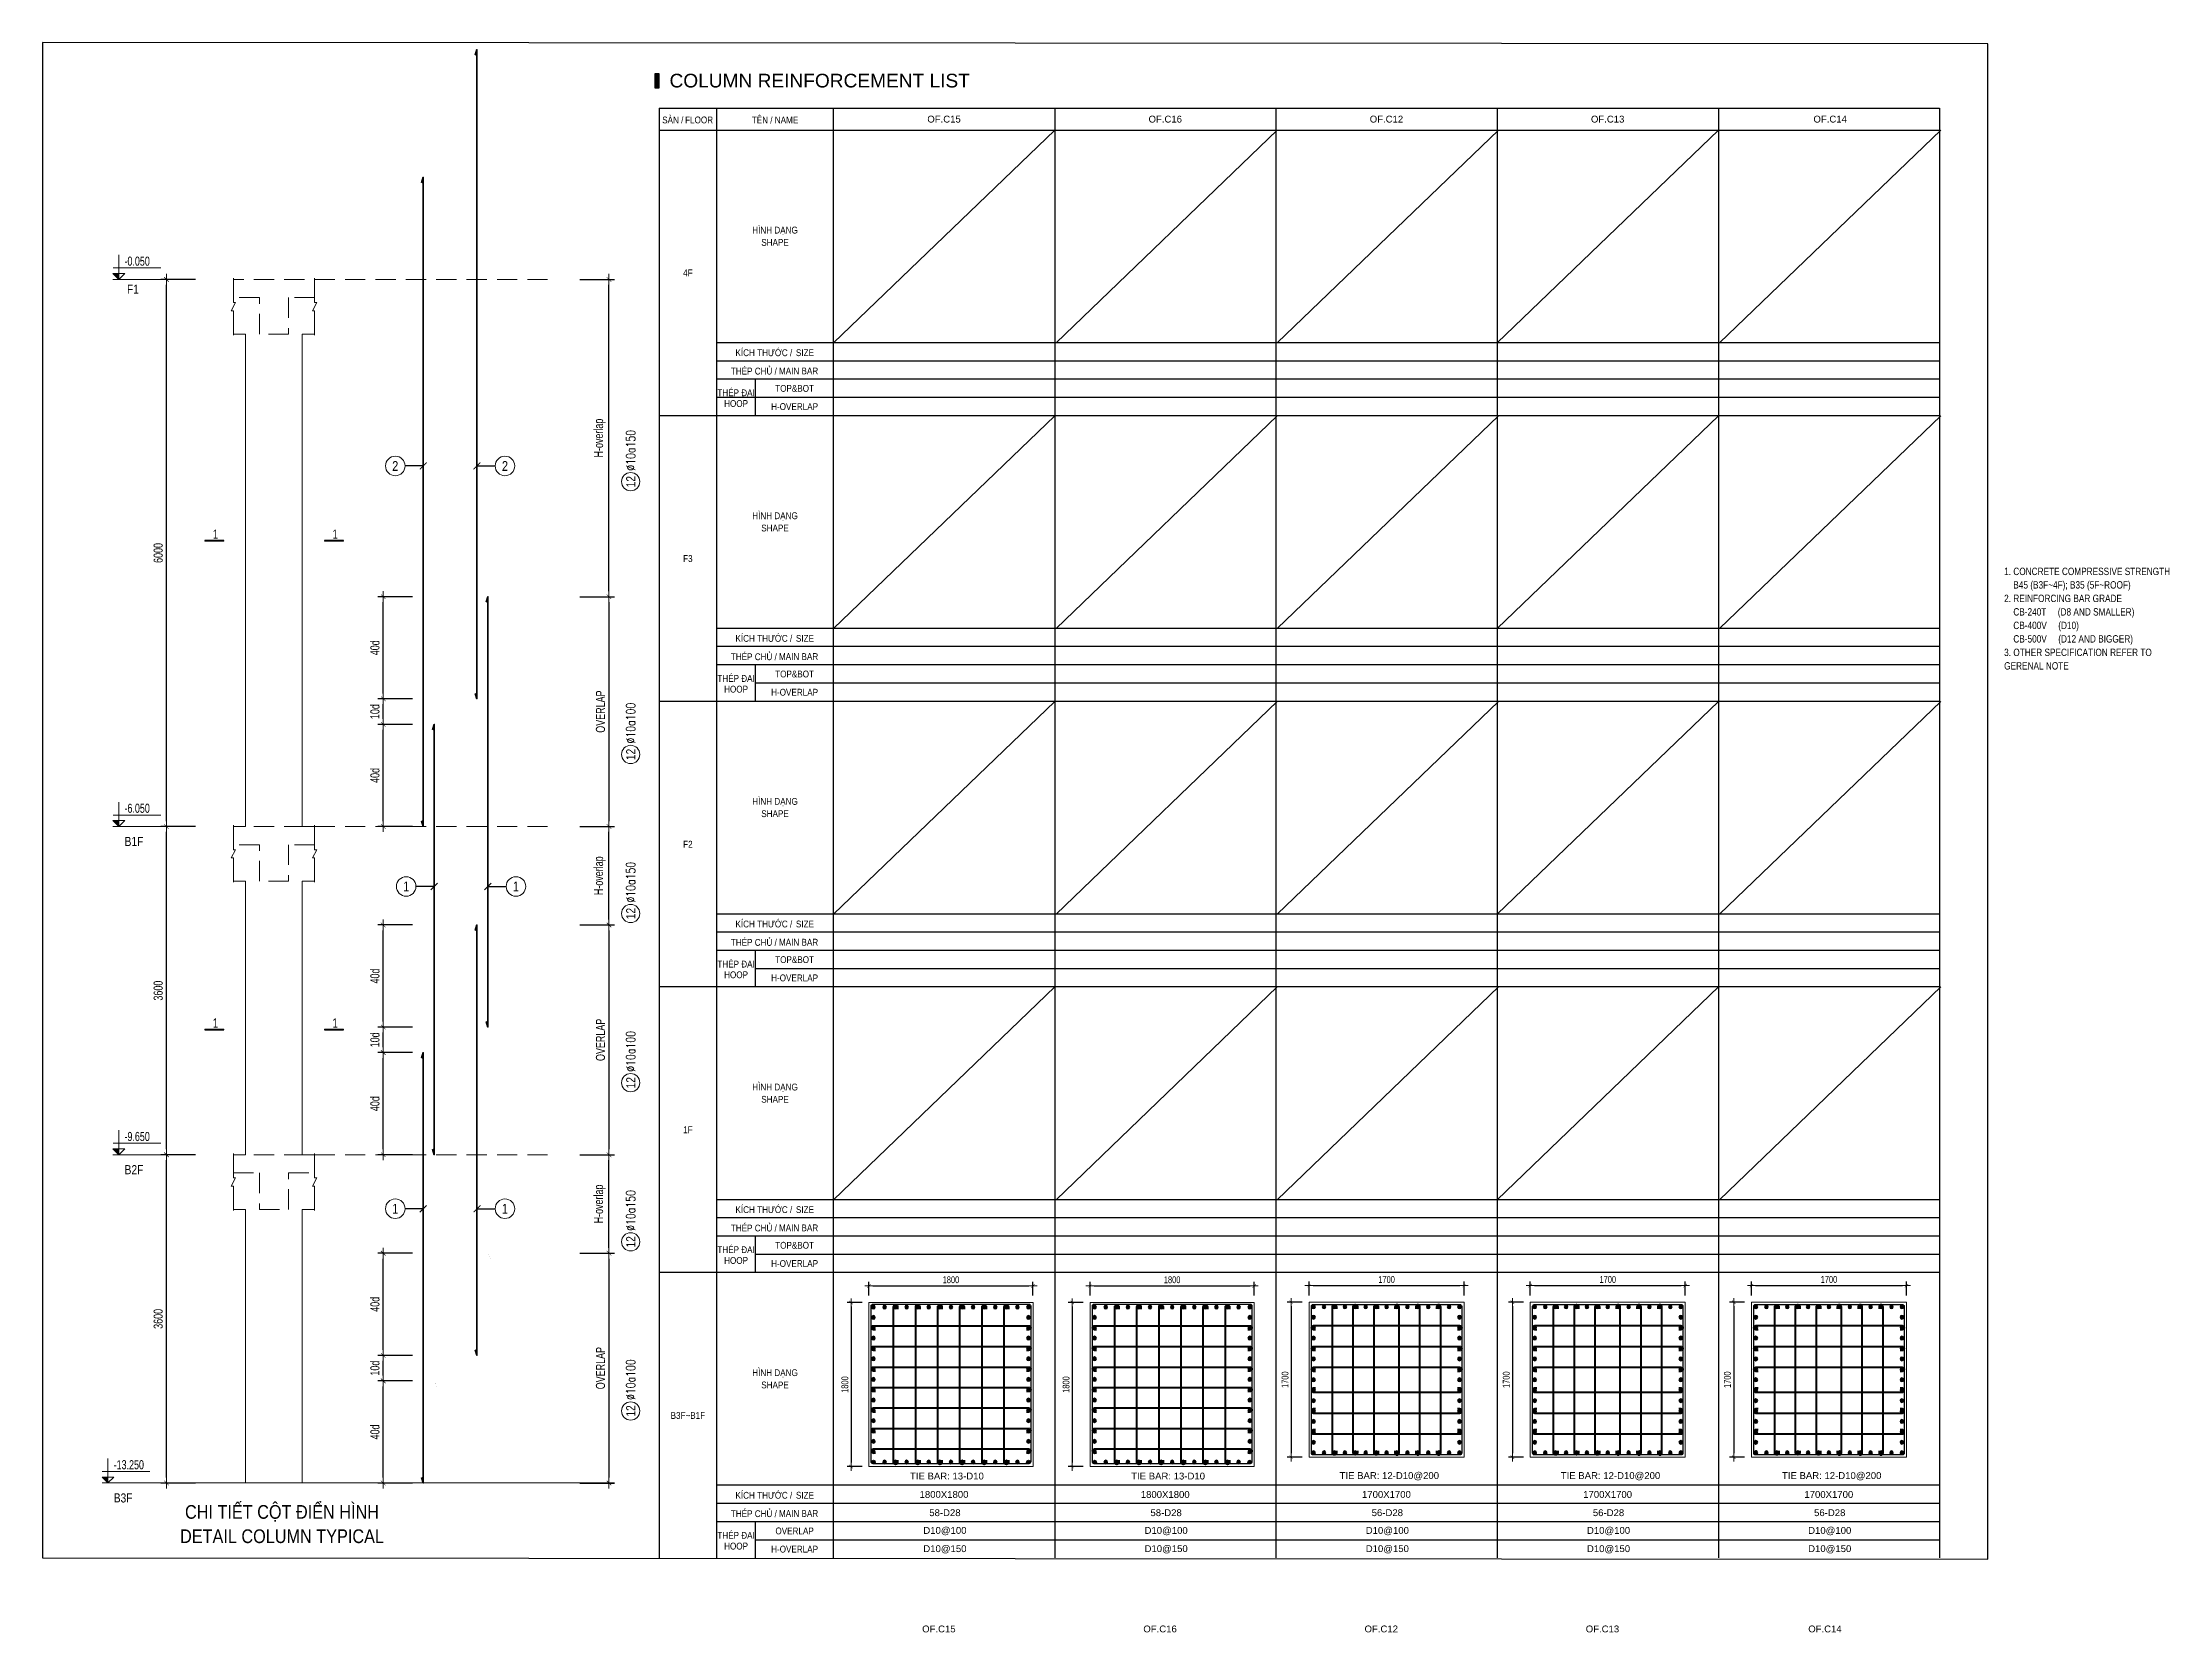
# Model space of a CAD drawing. Header units: millimetres. Extents: x 49323 to 406889, y -6102 to 181761.
# Drawn here: x 357014 to 380342, y 48866 to 66303 of the extents above; entities that cross this region are included whole.
import ezdxf
from ezdxf.enums import TextEntityAlignment as Align

# ---------------------------------------------------------------- set-up
doc = ezdxf.new("R2010")
doc.units = ezdxf.units.MM
for name, pattern in [('CENTER2', [1.125, 0.75, -0.125, 0.125, -0.125]), ('HIDDEN', [9.525, 6.35, -3.175]), ('HIDDEN2', [4.7625, 3.175, -1.5875])]:
    doc.linetypes.add(name, pattern=pattern)
doc.layers.get('0').update_dxf_attribs({"lineweight": 20})
doc.layers.get('Defpoints').update_dxf_attribs({"color": 151, "lineweight": 9})
for name, color, linetype in [('2', 2, 'Continuous'), ('A-ANNO-LEAD', 4, 'Continuous'), ('CEN', 1, 'CENTER2'), ('STL', 3, 'Continuous'), ('TIT1', 3, 'Continuous'), ('TXT', 3, 'Continuous')]:
    doc.layers.add(name, color=color, linetype=linetype)
for name, color, linetype, lineweight in [('kata_thep chu', 4, 'Continuous', 35), ('NDC_S_ANNO', 7, 'Continuous', 20), ('NDC_S_BREAK-LINE', 1, 'Continuous', 15), ('NDC_S_CONTINUOUS', 3, 'Continuous', 20), ('NDC_S_DIM', 1, 'Continuous', 15), ('NDC_S_HIDDEN', 8, 'HIDDEN2', 13), ('NDC_S_LEADER', 1, 'Continuous', 15), ('NDC_S_REBAR', 4, 'Continuous', 35), ('NDC_S_STIRRUP', 4, 'Continuous', 40), ('NDC_S_SYMBOL', 1, 'Continuous', 15), ('NDC_S_TEXT SYMBOL', 7, 'Continuous', 20), ('NDC_S_THIN LINE', 8, 'Continuous', 9), ('NDC_S_VN TEXT', 7, 'Continuous', 20)]:
    doc.layers.add(name, color=color, linetype=linetype, lineweight=lineweight)
doc.styles.add('ARIAL', font='arial.ttf', dxfattribs={"width": 0.8})
doc.styles.add('NDC_ANNO', font='', dxfattribs={"width": 0.8})
doc.styles.add('NDC_ARIAL', font='arial.ttf', dxfattribs={"width": 0.85})
doc.styles.add('NDC_DIM', font='', dxfattribs={"width": 0.75})
doc.styles.add('NDC_EN TXT', font='romans.shx', dxfattribs={"width": 0.8})
doc.styles.add('NDC_VIE TXT', font='arial.ttf', dxfattribs={"width": 0.8})
doc.styles.get('NDC_ANNO').set_extended_font_data('Dotum')
doc.styles.get('NDC_DIM').set_extended_font_data('Dotum')
doc.dimstyles.new('NDC_dim_30', dxfattribs={"dimscale": 30, "dimtxt": 2.5, "dimasz": 1.5, "dimexe": 1.5, "dimexo": 2.5, "dimgap": 1, "dimtad": 1, "dimdec": 0, "dimzin": 0, "dimdsep": 46, "dimtxsty": 'NDC_DIM', "dimblk": 'DIMMARK', "dimcen": 0.09, "dimdle": 1.2, "dimclrd": 1, "dimclre": 1, "dimclrt": 3, "dimadec": 0, "dimazin": 0, "dimtfac": 1, "dimtdec": 0, "dimtix": 1, "dimtofl": 0, "dimtmove": 0, "dimatfit": 3, "dimfxl": 8, "dimfxlon": 1, "dimtolj": 1, "dimtzin": 0, "dimarcsym": 0})
doc.dimstyles.new('NDC_dim_40', dxfattribs={"dimscale": 40, "dimtxt": 2.5, "dimasz": 1.5, "dimexe": 1.5, "dimexo": 2.5, "dimgap": 1, "dimtad": 1, "dimdec": 0, "dimzin": 0, "dimdsep": 46, "dimtxsty": 'NDC_DIM', "dimblk": 'DIMMARK', "dimcen": 0.09, "dimdle": 1.2, "dimclrd": 1, "dimclre": 1, "dimclrt": 3, "dimadec": 0, "dimazin": 0, "dimtfac": 1, "dimtdec": 0, "dimtix": 1, "dimtofl": 0, "dimtmove": 0, "dimatfit": 3, "dimfxl": 8, "dimfxlon": 1, "dimtolj": 1, "dimtzin": 0, "dimarcsym": 0})
doc.dimstyles.new('NDC_dim_75', dxfattribs={"dimscale": 75, "dimtxt": 2.5, "dimasz": 1.5, "dimexe": 1.5, "dimexo": 2.5, "dimgap": 1, "dimtad": 1, "dimdec": 0, "dimzin": 0, "dimdsep": 46, "dimtxsty": 'NDC_DIM', "dimblk": 'DIMMARK', "dimcen": 0.09, "dimdle": 1.2, "dimclrd": 1, "dimclre": 1, "dimclrt": 3, "dimadec": 0, "dimazin": 0, "dimtfac": 1, "dimtdec": 0, "dimtix": 1, "dimtofl": 0, "dimtmove": 0, "dimatfit": 3, "dimfxl": 8, "dimfxlon": 1, "dimtolj": 1, "dimtzin": 0, "dimarcsym": 0})

msp = doc.modelspace()

# ---------------------------------------------------------------- texts
at = {"layer": 'NDC_S_VN TEXT', "style": 'NDC_ARIAL', "width": 0.85}
for s, p in [('SÀN /', (363926.3, 65463.4)), ('HÌNH DẠNG', (365047.6, 64247.7)), ('THÉP CHỦ /', (364815.2, 62710.7)), ('KÍCH THƯỚC /', (364925.2, 62910.7)), ('THÉP ĐAI', (364620.3, 62471.7)), ('HÌNH DẠNG', (365047.6, 61115)), ('KÍCH THƯỚC /', (364925.2, 59778)), ('THÉP CHỦ /', (364815.2, 59578)), ('THÉP ĐAI', (364620.3, 59339)), ('HÌNH DẠNG', (365047.6, 57982.3)), ('KÍCH THƯỚC /', (364925.2, 56645.3)), ('THÉP CHỦ /', (364815.2, 56445.3)), ('THÉP ĐAI', (364620.3, 56206.3)), ('HÌNH DẠNG', (365047.6, 54849.6)), ('KÍCH THƯỚC /', (364925.2, 53512.6)), ('THÉP CHỦ /', (364815.2, 53312.6)), ('THÉP ĐAI', (364620.3, 53073.6)), ('HÌNH DẠNG', (365047.6, 51716.9)), ('KÍCH THƯỚC /', (364925.2, 50379.9)), ('THÉP CHỦ /', (364815.2, 50179.9)), ('THÉP ĐAI', (364620.3, 49940.9))]:
    msp.add_text(s, height=75, dxfattribs=at).set_placement(p, align=Align.MIDDLE)
at = {"layer": 'TIT1', "style": 'NDC_ARIAL', "width": 0.85}
for s, p in [('FLOOR', (364214.8, 65454.6)), ('TÊN / NAME', (365047.6, 65463.4)), ('SHAPE', (365047.6, 64111.5)), ('4F', (364091.7, 63777)), ('SIZE', (365375.7, 62901.9)), ('TOP&BOT', (365262.2, 62510.7)), ('MAIN BAR', (365306, 62701.8)), ('HOOP', (364620.3, 62344.4)), ('H-OVERLAP', (365262.2, 62310.7)), ('SHAPE', (365047.6, 60978.8)), ('F3', (364091.7, 60644.3)), ('SIZE', (365375.7, 59769.1)), ('MAIN BAR', (365306, 59569.1)), ('TOP&BOT', (365262.2, 59378)), ('HOOP', (364620.3, 59211.7)), ('H-OVERLAP', (365262.2, 59178)), ('SHAPE', (365047.6, 57846.1)), ('F2', (364091.7, 57511.6)), ('MAIN BAR', (365306, 56436.4)), ('SIZE', (365375.7, 56636.4)), ('TOP&BOT', (365262.2, 56245.3)), ('HOOP', (364620.3, 56079)), ('H-OVERLAP', (365262.2, 56045.3)), ('SHAPE', (365047.6, 54713.3)), ('1F', (364091.7, 54378.9)), ('SIZE', (365375.7, 53503.7)), ('MAIN BAR', (365306, 53303.7)), ('HOOP', (364620.3, 52946.3)), ('TOP&BOT', (365262.2, 53112.6)), ('H-OVERLAP', (365262.2, 52912.6)), ('SHAPE', (365047.6, 51580.6)), ('B3F~B1F', (364091.7, 51246.2)), ('SIZE', (365375.7, 50371)), ('MAIN BAR', (365306, 50171)), ('OVERLAP', (365262.2, 49979.9)), ('HOOP', (364620.3, 49813.6)), ('H-OVERLAP', (365262.2, 49779.9))]:
    msp.add_text(s, height=75, dxfattribs=at).set_placement(p, align=Align.MIDDLE)
at = {"layer": 'TIT1', "color": 2, "style": 'NDC_ARIAL'}
for s, p in [('OF.C15', (366901.6, 65463.4)), ('OF.C16', (369327.7, 65463.4)), ('OF.C12', (371753.8, 65463.4)), ('OF.C13', (374179.9, 65463.4)), ('OF.C14', (376620.4, 65463.4)), ('OF.C15', (366844.6, 48904.9)), ('OF.C16', (369270.7, 48904.9)), ('OF.C12', (371696.8, 48904.9)), ('OF.C13', (374122.9, 48904.9)), ('OF.C14', (376563.4, 48904.9))]:
    msp.add_text(s, height=75, dxfattribs=at).set_placement(p, align=Align.MIDDLE)
at = {"layer": 'TIT1', "style": 'NDC_ARIAL'}
for s, p in [('TIE BAR: 12-D10@200', (371785.1, 50581.6)), ('TIE BAR: 12-D10@200', (374211.2, 50581.6)), ('TIE BAR: 12-D10@200', (376637.3, 50581.6)), ('TIE BAR: 13-D10', (366932.9, 50581.6)), ('1800X1800', (366901.1, 50379.7)), ('TIE BAR: 13-D10', (369359, 50581.6)), ('1800X1800', (369327.2, 50379.7)), ('1700X1700', (371753.3, 50379.7)), ('1700X1700', (374179.4, 50379.7)), ('1700X1700', (376605.4, 50379.7)), ('58-D28', (366911.1, 50179.7)), ('58-D28', (369337.2, 50179.7)), ('56-D28', (371763.3, 50179.7)), ('56-D28', (374189.4, 50179.7)), ('56-D28', (376615.5, 50179.7)), ('D10@100', (366911.1, 49979.7)), ('D10@100', (369337.2, 49979.7)), ('D10@100', (371763.3, 49979.7)), ('D10@100', (374189.4, 49979.7)), ('D10@100', (376615.5, 49979.7)), ('D10@150', (366911.1, 49779.7)), ('D10@150', (369337.2, 49779.7)), ('D10@150', (371763.3, 49779.7)), ('D10@150', (374189.4, 49779.7)), ('D10@150', (376615.5, 49779.7))]:
    msp.add_text(s, height=75, dxfattribs=at).set_placement(p, align=Align.MIDDLE)
at = {"layer": 'TXT', "color": 3, "style": 'ARIAL'}
msp.add_text('COLUMN REINFORCEMENT LIST', height=150, dxfattribs=at).set_placement((363890.3, 65810.7))

# ---------------------------------------------------------------- blocks, each defined once
blk = doc.blocks.new('GN')
at = {"layer": 'TIT1', "insert": (0, 0), "char_height": 81, "width": 1996.3, "attachment_point": 1, "line_spacing_factor": 1.096296, "style": 'ARIAL'}
blk.add_mtext('\\A1;1. CONCRETE COMPRESSIVE STRENGTH\\P    B45 (B3F~4F); B35 (5F~ROOF)\\P2. REINFORCING BAR GRADE\\P    CB-240T     (D8 AND SMALLER)\\P    CB-400V     (D10)\\P    CB-500V     (D12 AND BIGGER)\\P3. OTHER SPECIFICATION REFER TO GERENAL NOTE ', dxfattribs=at)
blk = doc.blocks.new('8')
at = {"layer": '2'}
blk.add_hatch(color=256, dxfattribs=at).paths.add_polyline_path([(20, 0, 0.386127), (2, 20), (-2, 20, 0.386127), (-20, 0, 1)])
blk.add_circle((0, 0), 20, dxfattribs=at)
blk = doc.blocks.new('5')
at = {"layer": 'CEN', "rotation": 180}
blk.add_blockref('8', (0, 0), dxfattribs=at)
blk = doc.blocks.new('*U1934')
at = {"layer": 'STL', "xscale": -1, "rotation": 270}
blk.add_blockref('5', (0, 0), dxfattribs=at)
blk = doc.blocks.new('*U1935')
at = {"layer": 'NDC_S_DIM', "color": 0, "linetype": 'ByBlock', "lineweight": -2, "transparency": 16777216}
for p in [(299693, 70168), (299807, 70168), (299921, 70168), (300036, 70168), (300150, 70168), (300264, 70168), (300379, 70168), (300493, 70168), (300607, 70168), (300722, 70168), (300836, 70168), (300950, 70168), (301065, 70168), (301179, 70168), (301293, 70168)]:
    blk.add_blockref('*U1934', p, dxfattribs=at)
blk = doc.blocks.new('*U1949')
at = {"layer": 'STL', "xscale": -1, "rotation": 270}
blk.add_blockref('5', (0, 0), dxfattribs=at)
blk = doc.blocks.new('*U1950')
at = {"layer": 'NDC_S_DIM', "color": 0, "linetype": 'ByBlock', "lineweight": -2, "transparency": 16777216}
for p in [(299693, 70168), (299807, 70168), (299921, 70168), (300036, 70168), (300150, 70168), (300264, 70168), (300379, 70168), (300493, 70168), (300607, 70168), (300722, 70168), (300836, 70168), (300950, 70168), (301065, 70168), (301179, 70168), (301293, 70168)]:
    blk.add_blockref('*U1949', p, dxfattribs=at)
blk = doc.blocks.new('*U1951')
at = {"layer": 'STL', "xscale": -1, "rotation": 270}
blk.add_blockref('5', (0, 0), dxfattribs=at)
blk = doc.blocks.new('*U1952')
at = {"layer": 'NDC_S_DIM', "color": 0, "linetype": 'ByBlock', "lineweight": -2, "transparency": 16777216}
for p in [(299693, 70168), (299807, 70168), (299921, 70168), (300036, 70168), (300150, 70168), (300264, 70168), (300379, 70168), (300493, 70168), (300607, 70168), (300722, 70168), (300836, 70168), (300950, 70168), (301065, 70168), (301179, 70168), (301293, 70168)]:
    blk.add_blockref('*U1951', p, dxfattribs=at)
blk = doc.blocks.new('*U1932')
at = {"layer": 'STL', "xscale": -1, "rotation": 270}
blk.add_blockref('5', (0, 0), dxfattribs=at)
blk = doc.blocks.new('*U1933')
at = {"layer": 'NDC_S_DIM', "color": 0, "linetype": 'ByBlock', "lineweight": -2, "transparency": 16777216}
for p in [(299693, 70168), (299807, 70168), (299921, 70168), (300036, 70168), (300150, 70168), (300264, 70168), (300379, 70168), (300493, 70168), (300607, 70168), (300722, 70168), (300836, 70168), (300950, 70168), (301065, 70168), (301179, 70168), (301293, 70168)]:
    blk.add_blockref('*U1932', p, dxfattribs=at)
blk = doc.blocks.new('DIMMARK')
at = {"layer": 'NDC_S_DIM', "color": 1}
blk.add_line((-1.5, 0), (1, 0), dxfattribs=at)
at = {"layer": 'NDC_S_DIM', "color": 2, "const_width": 0.1}
blk.add_lwpolyline([(-0.42, -0.42), (0.42, 0.42)], dxfattribs=at)
blk = doc.blocks.new('*D1973')
at = {"layer": 'Defpoints', "color": 0, "ltscale": 40, "transparency": 16777216}
for p in [(370905, 52488), (370709, 50788), (370905, 50788)]:
    blk.add_point(p, dxfattribs=at)
at = {"layer": 'NDC_S_DIM', "color": 1, "lineweight": -2, "ltscale": 40, "transparency": 16777216}
for p, q in [((370830, 52488), (370664, 52488)), ((370709, 52443), (370709, 50833)), ((370830, 50788), (370664, 50788))]:
    blk.add_line(p, q, dxfattribs=at)
at = {"layer": 'NDC_S_DIM', "color": 1, "lineweight": -2, "ltscale": 40, "transparency": 16777216, "xscale": 45, "yscale": 45, "zscale": 45}
for p, rotation in [((370709, 52488), 90), ((370709, 50788), 270)]:
    blk.add_blockref('DIMMARK', p, dxfattribs=dict(at, rotation=rotation))
at = {"layer": 'NDC_S_DIM', "color": 3, "ltscale": 40, "transparency": 16777216, "insert": (370642, 51638), "char_height": 75, "attachment_point": 5, "rotation": 90, "style": 'NDC_DIM'}
blk.add_mtext('\\A1;1700', dxfattribs=at)
blk = doc.blocks.new('*D1974')
at = {"layer": 'Defpoints', "color": 0, "ltscale": 40, "transparency": 16777216}
for p in [(370905, 52488), (372605, 52670), (372605, 52488)]:
    blk.add_point(p, dxfattribs=at)
at = {"layer": 'NDC_S_DIM', "color": 1, "lineweight": -2, "ltscale": 40, "transparency": 16777216}
for p, q in [((370905, 52563), (370905, 52715)), ((370950, 52670), (372560, 52670)), ((372605, 52563), (372605, 52715))]:
    blk.add_line(p, q, dxfattribs=at)
at = {"layer": 'NDC_S_DIM', "color": 1, "lineweight": -2, "ltscale": 40, "transparency": 16777216, "xscale": 45, "yscale": 45, "zscale": 45, "rotation": 180}
blk.add_blockref('DIMMARK', (370905, 52670), dxfattribs=at)
at = {"layer": 'NDC_S_DIM', "color": 1, "lineweight": -2, "ltscale": 40, "transparency": 16777216, "xscale": 45, "yscale": 45, "zscale": 45}
blk.add_blockref('DIMMARK', (372605, 52670), dxfattribs=at)
at = {"layer": 'NDC_S_DIM', "color": 3, "ltscale": 40, "transparency": 16777216, "insert": (371755, 52737), "char_height": 75, "attachment_point": 5, "style": 'NDC_DIM'}
blk.add_mtext('\\A1;1700', dxfattribs=at)
blk = doc.blocks.new('*U1953')
at = {"layer": 'STL', "xscale": -1, "rotation": 270}
blk.add_blockref('5', (0, 0), dxfattribs=at)
blk = doc.blocks.new('*U1954')
at = {"layer": 'NDC_S_DIM', "color": 0, "linetype": 'ByBlock', "lineweight": -2, "transparency": 16777216}
for p in [(299693, 70168), (299807, 70168), (299921, 70168), (300036, 70168), (300150, 70168), (300264, 70168), (300379, 70168), (300493, 70168), (300607, 70168), (300722, 70168), (300836, 70168), (300950, 70168), (301065, 70168), (301179, 70168), (301293, 70168)]:
    blk.add_blockref('*U1953', p, dxfattribs=at)
blk = doc.blocks.new('*U1955')
at = {"layer": 'STL', "xscale": -1, "rotation": 270}
blk.add_blockref('5', (0, 0), dxfattribs=at)
blk = doc.blocks.new('*U1956')
at = {"layer": 'NDC_S_DIM', "color": 0, "linetype": 'ByBlock', "lineweight": -2, "transparency": 16777216}
for p in [(299693, 70168), (299807, 70168), (299921, 70168), (300036, 70168), (300150, 70168), (300264, 70168), (300379, 70168), (300493, 70168), (300607, 70168), (300722, 70168), (300836, 70168), (300950, 70168), (301065, 70168), (301179, 70168), (301293, 70168)]:
    blk.add_blockref('*U1955', p, dxfattribs=at)
blk = doc.blocks.new('*U1957')
at = {"layer": 'STL', "xscale": -1, "rotation": 270}
blk.add_blockref('5', (0, 0), dxfattribs=at)
blk = doc.blocks.new('*U1958')
at = {"layer": 'NDC_S_DIM', "color": 0, "linetype": 'ByBlock', "lineweight": -2, "transparency": 16777216}
for p in [(299693, 70168), (299807, 70168), (299921, 70168), (300036, 70168), (300150, 70168), (300264, 70168), (300379, 70168), (300493, 70168), (300607, 70168), (300722, 70168), (300836, 70168), (300950, 70168), (301065, 70168), (301179, 70168), (301293, 70168)]:
    blk.add_blockref('*U1957', p, dxfattribs=at)
blk = doc.blocks.new('*U1959')
at = {"layer": 'STL', "xscale": -1, "rotation": 270}
blk.add_blockref('5', (0, 0), dxfattribs=at)
blk = doc.blocks.new('*U1960')
at = {"layer": 'NDC_S_DIM', "color": 0, "linetype": 'ByBlock', "lineweight": -2, "transparency": 16777216}
for p in [(299693, 70168), (299807, 70168), (299921, 70168), (300036, 70168), (300150, 70168), (300264, 70168), (300379, 70168), (300493, 70168), (300607, 70168), (300722, 70168), (300836, 70168), (300950, 70168), (301065, 70168), (301179, 70168), (301293, 70168)]:
    blk.add_blockref('*U1959', p, dxfattribs=at)
blk = doc.blocks.new('*D1975')
at = {"layer": 'Defpoints', "color": 0, "ltscale": 40, "transparency": 16777216}
for p in [(373331, 52488), (373136, 50788), (373331, 50788)]:
    blk.add_point(p, dxfattribs=at)
at = {"layer": 'NDC_S_DIM', "color": 1, "lineweight": -2, "ltscale": 40, "transparency": 16777216}
for p, q in [((373256, 52488), (373091, 52488)), ((373136, 52443), (373136, 50833)), ((373256, 50788), (373091, 50788))]:
    blk.add_line(p, q, dxfattribs=at)
at = {"layer": 'NDC_S_DIM', "color": 1, "lineweight": -2, "ltscale": 40, "transparency": 16777216, "xscale": 45, "yscale": 45, "zscale": 45}
for p, rotation in [((373136, 52488), 90), ((373136, 50788), 270)]:
    blk.add_blockref('DIMMARK', p, dxfattribs=dict(at, rotation=rotation))
at = {"layer": 'NDC_S_DIM', "color": 3, "ltscale": 40, "transparency": 16777216, "insert": (373068, 51638), "char_height": 75, "attachment_point": 5, "rotation": 90, "style": 'NDC_DIM'}
blk.add_mtext('\\A1;1700', dxfattribs=at)
blk = doc.blocks.new('*D1976')
at = {"layer": 'Defpoints', "color": 0, "ltscale": 40, "transparency": 16777216}
for p in [(373331, 52488), (375031, 52670), (375031, 52488)]:
    blk.add_point(p, dxfattribs=at)
at = {"layer": 'NDC_S_DIM', "color": 1, "lineweight": -2, "ltscale": 40, "transparency": 16777216}
for p, q in [((373331, 52563), (373331, 52715)), ((373376, 52670), (374986, 52670)), ((375031, 52563), (375031, 52715))]:
    blk.add_line(p, q, dxfattribs=at)
at = {"layer": 'NDC_S_DIM', "color": 1, "lineweight": -2, "ltscale": 40, "transparency": 16777216, "xscale": 45, "yscale": 45, "zscale": 45, "rotation": 180}
blk.add_blockref('DIMMARK', (373331, 52670), dxfattribs=at)
at = {"layer": 'NDC_S_DIM', "color": 1, "lineweight": -2, "ltscale": 40, "transparency": 16777216, "xscale": 45, "yscale": 45, "zscale": 45}
blk.add_blockref('DIMMARK', (375031, 52670), dxfattribs=at)
at = {"layer": 'NDC_S_DIM', "color": 3, "ltscale": 40, "transparency": 16777216, "insert": (374181, 52737), "char_height": 75, "attachment_point": 5, "style": 'NDC_DIM'}
blk.add_mtext('\\A1;1700', dxfattribs=at)
blk = doc.blocks.new('*U1961')
at = {"layer": 'STL', "xscale": -1, "rotation": 270}
blk.add_blockref('5', (0, 0), dxfattribs=at)
blk = doc.blocks.new('*U1962')
at = {"layer": 'NDC_S_DIM', "color": 0, "linetype": 'ByBlock', "lineweight": -2, "transparency": 16777216}
for p in [(299693, 70168), (299807, 70168), (299921, 70168), (300036, 70168), (300150, 70168), (300264, 70168), (300379, 70168), (300493, 70168), (300607, 70168), (300722, 70168), (300836, 70168), (300950, 70168), (301065, 70168), (301179, 70168), (301293, 70168)]:
    blk.add_blockref('*U1961', p, dxfattribs=at)
blk = doc.blocks.new('*U1963')
at = {"layer": 'STL', "xscale": -1, "rotation": 270}
blk.add_blockref('5', (0, 0), dxfattribs=at)
blk = doc.blocks.new('*U1964')
at = {"layer": 'NDC_S_DIM', "color": 0, "linetype": 'ByBlock', "lineweight": -2, "transparency": 16777216}
for p in [(299693, 70168), (299807, 70168), (299921, 70168), (300036, 70168), (300150, 70168), (300264, 70168), (300379, 70168), (300493, 70168), (300607, 70168), (300722, 70168), (300836, 70168), (300950, 70168), (301065, 70168), (301179, 70168), (301293, 70168)]:
    blk.add_blockref('*U1963', p, dxfattribs=at)
blk = doc.blocks.new('*U1965')
at = {"layer": 'STL', "xscale": -1, "rotation": 270}
blk.add_blockref('5', (0, 0), dxfattribs=at)
blk = doc.blocks.new('*U1966')
at = {"layer": 'NDC_S_DIM', "color": 0, "linetype": 'ByBlock', "lineweight": -2, "transparency": 16777216}
for p in [(299693, 70168), (299807, 70168), (299921, 70168), (300036, 70168), (300150, 70168), (300264, 70168), (300379, 70168), (300493, 70168), (300607, 70168), (300722, 70168), (300836, 70168), (300950, 70168), (301065, 70168), (301179, 70168), (301293, 70168)]:
    blk.add_blockref('*U1965', p, dxfattribs=at)
blk = doc.blocks.new('*U1967')
at = {"layer": 'STL', "xscale": -1, "rotation": 270}
blk.add_blockref('5', (0, 0), dxfattribs=at)
blk = doc.blocks.new('*U1968')
at = {"layer": 'NDC_S_DIM', "color": 0, "linetype": 'ByBlock', "lineweight": -2, "transparency": 16777216}
for p in [(299693, 70168), (299807, 70168), (299921, 70168), (300036, 70168), (300150, 70168), (300264, 70168), (300379, 70168), (300493, 70168), (300607, 70168), (300722, 70168), (300836, 70168), (300950, 70168), (301065, 70168), (301179, 70168), (301293, 70168)]:
    blk.add_blockref('*U1967', p, dxfattribs=at)
blk = doc.blocks.new('*D1977')
at = {"layer": 'Defpoints', "color": 0, "ltscale": 40, "transparency": 16777216}
for p in [(375757, 52488), (377457, 52670), (377457, 52488)]:
    blk.add_point(p, dxfattribs=at)
at = {"layer": 'NDC_S_DIM', "color": 1, "lineweight": -2, "ltscale": 40, "transparency": 16777216}
for p, q in [((375757, 52563), (375757, 52715)), ((375802, 52670), (377412, 52670)), ((377457, 52563), (377457, 52715))]:
    blk.add_line(p, q, dxfattribs=at)
at = {"layer": 'NDC_S_DIM', "color": 1, "lineweight": -2, "ltscale": 40, "transparency": 16777216, "xscale": 45, "yscale": 45, "zscale": 45, "rotation": 180}
blk.add_blockref('DIMMARK', (375757, 52670), dxfattribs=at)
at = {"layer": 'NDC_S_DIM', "color": 1, "lineweight": -2, "ltscale": 40, "transparency": 16777216, "xscale": 45, "yscale": 45, "zscale": 45}
blk.add_blockref('DIMMARK', (377457, 52670), dxfattribs=at)
at = {"layer": 'NDC_S_DIM', "color": 3, "ltscale": 40, "transparency": 16777216, "insert": (376607, 52737), "char_height": 75, "attachment_point": 5, "style": 'NDC_DIM'}
blk.add_mtext('\\A1;1700', dxfattribs=at)
blk = doc.blocks.new('*D1978')
at = {"layer": 'Defpoints', "color": 0, "ltscale": 40, "transparency": 16777216}
for p in [(375757, 52488), (375562, 50788), (375757, 50788)]:
    blk.add_point(p, dxfattribs=at)
at = {"layer": 'NDC_S_DIM', "color": 1, "lineweight": -2, "ltscale": 40, "transparency": 16777216}
for p, q in [((375682, 52488), (375517, 52488)), ((375562, 52443), (375562, 50833)), ((375682, 50788), (375517, 50788))]:
    blk.add_line(p, q, dxfattribs=at)
at = {"layer": 'NDC_S_DIM', "color": 1, "lineweight": -2, "ltscale": 40, "transparency": 16777216, "xscale": 45, "yscale": 45, "zscale": 45}
for p, rotation in [((375562, 52488), 90), ((375562, 50788), 270)]:
    blk.add_blockref('DIMMARK', p, dxfattribs=dict(at, rotation=rotation))
at = {"layer": 'NDC_S_DIM', "color": 3, "ltscale": 40, "transparency": 16777216, "insert": (375494, 51638), "char_height": 75, "attachment_point": 5, "rotation": 90, "style": 'NDC_DIM'}
blk.add_mtext('\\A1;1700', dxfattribs=at)
blk = doc.blocks.new('*D2046')
at = {"layer": 'Defpoints', "color": 0, "ltscale": 0.005, "transparency": 16777216}
for p in [(5021, 2542, 0), (5459, 2542), (5459, 1422)]:
    blk.add_point(p, dxfattribs=at)
at = {"layer": 'NDC_S_DIM', "color": 1, "lineweight": -2, "ltscale": 0.005, "transparency": 16777216}
for p, q in [((5341, 2542, 0), (4961, 2542, 0)), ((5021, 1482, 0), (5021, 2482, 0)), ((5341, 1422, 0), (4961, 1422, 0))]:
    blk.add_line(p, q, dxfattribs=at)
at = {"layer": 'NDC_S_DIM', "color": 1, "lineweight": -2, "ltscale": 0.005, "transparency": 16777216, "xscale": 60, "yscale": 60, "zscale": 60}
for p, rotation in [((5021, 2542, 0), 90), ((5021, 1422, 0), 270)]:
    blk.add_blockref('DIMMARK', p, dxfattribs=dict(at, rotation=rotation))
at = {"layer": 'NDC_S_DIM', "color": 3, "ltscale": 0.005, "transparency": 16777216, "insert": (4930, 1982, 0), "char_height": 100, "attachment_point": 5, "rotation": 90, "style": 'NDC_DIM'}
blk.add_mtext('\\A1;40d', dxfattribs=at)
blk = doc.blocks.new('*D2047')
at = {"layer": 'Defpoints', "color": 0, "ltscale": 0.005, "transparency": 16777216}
for p in [(5021, 2822), (5459, 2822), (5459, 2542)]:
    blk.add_point(p, dxfattribs=at)
at = {"layer": 'NDC_S_DIM', "color": 1, "lineweight": -2, "ltscale": 0.005, "transparency": 16777216}
for p, q in [((5341, 2822), (4961, 2822)), ((5021, 2602), (5021, 2762)), ((5341, 2542), (4961, 2542))]:
    blk.add_line(p, q, dxfattribs=at)
at = {"layer": 'NDC_S_DIM', "color": 1, "lineweight": -2, "ltscale": 0.005, "transparency": 16777216, "xscale": 60, "yscale": 60, "zscale": 60}
for p, rotation in [((5021, 2822), 90), ((5021, 2542), 270)]:
    blk.add_blockref('DIMMARK', p, dxfattribs=dict(at, rotation=rotation))
at = {"layer": 'NDC_S_DIM', "color": 3, "ltscale": 0.005, "transparency": 16777216, "insert": (4930, 2682), "char_height": 100, "attachment_point": 5, "rotation": 90, "style": 'NDC_DIM'}
blk.add_mtext('\\A1;10d', dxfattribs=at)
blk = doc.blocks.new('*D2048')
at = {"layer": 'Defpoints', "color": 0, "ltscale": 0.005, "transparency": 16777216}
for p in [(5021, 3942), (5459, 3942), (5459, 2822)]:
    blk.add_point(p, dxfattribs=at)
at = {"layer": 'NDC_S_DIM', "color": 1, "lineweight": -2, "ltscale": 0.005, "transparency": 16777216}
for p, q in [((5341, 3942), (4961, 3942)), ((5021, 2882), (5021, 3882)), ((5341, 2822), (4961, 2822))]:
    blk.add_line(p, q, dxfattribs=at)
at = {"layer": 'NDC_S_DIM', "color": 1, "lineweight": -2, "ltscale": 0.005, "transparency": 16777216, "xscale": 60, "yscale": 60, "zscale": 60}
for p, rotation in [((5021, 3942), 90), ((5021, 2822), 270)]:
    blk.add_blockref('DIMMARK', p, dxfattribs=dict(at, rotation=rotation))
at = {"layer": 'NDC_S_DIM', "color": 3, "ltscale": 0.005, "transparency": 16777216, "insert": (4930, 3382), "char_height": 100, "attachment_point": 5, "rotation": 90, "style": 'NDC_DIM'}
blk.add_mtext('\\A1;40d', dxfattribs=at)
blk = doc.blocks.new('CD')
at = {"layer": 'NDC_S_ANNO'}
blk.add_hatch(color=3, dxfattribs=at).paths.add_polyline_path([(0, 160), (-161, 160), (0, 0)])
at = {"layer": 'NDC_S_ANNO', "ltscale": 50}
h = blk.add_hatch(dxfattribs=at)
h.set_pattern_fill('ANSI31', color=256, scale=140.6, style=0)
h.paths.add_polyline_path([(0, 160), (0, 0), (161, 160)])
for p, q in [((1156, 0), (-164, 0)), ((-159, 314), (1147, 314))]:
    blk.add_line(p, q, dxfattribs=at)
for points in [[(0, 669), (0, 0)], [(0, 0), (-161, 160), (0, 160)], [(0, 0), (161, 160), (0, 160)]]:
    blk.add_lwpolyline(points, dxfattribs=at)
at = {"layer": 'NDC_S_TEXT SYMBOL', "color": 3, "style": 'NDC_DIM', "width": 0.7}
blk.add_attdef('COT', (154, 375), '', height=250, dxfattribs=at)
blk = doc.blocks.new('*D2049')
at = {"layer": 'Defpoints', "color": 0, "ltscale": 40, "transparency": 16777216}
for p in [(6169, 3942), (5261, 1422, 0), (7497, 1422)]:
    blk.add_point(p, dxfattribs=at)
at = {"layer": 'NDC_S_DIM', "color": 1, "lineweight": -2, "ltscale": 40, "transparency": 16777216}
for p, q in [((7177, 3942), (7557, 3942)), ((7497, 3882), (7497, 1482)), ((7177, 1422), (7557, 1422))]:
    blk.add_line(p, q, dxfattribs=at)
at = {"layer": 'NDC_S_DIM', "color": 1, "lineweight": -2, "ltscale": 40, "transparency": 16777216, "xscale": 60, "yscale": 60, "zscale": 60}
for p, rotation in [((7497, 3942), 90), ((7497, 1422), 270)]:
    blk.add_blockref('DIMMARK', p, dxfattribs=dict(at, rotation=rotation))
at = {"layer": 'NDC_S_DIM', "color": 3, "ltscale": 40, "transparency": 16777216, "insert": (7404, 2682), "char_height": 100, "attachment_point": 5, "rotation": 90, "style": 'NDC_DIM'}
blk.add_mtext('\\A1;OVERLAP', dxfattribs=at)
blk = doc.blocks.new('*D2050')
at = {"layer": 'Defpoints', "color": 0, "ltscale": 0.005, "transparency": 16777216}
for p in [(5021, 6142, 0), (5459, 6142), (5459, 5022)]:
    blk.add_point(p, dxfattribs=at)
at = {"layer": 'NDC_S_DIM', "color": 1, "lineweight": -2, "ltscale": 0.005, "transparency": 16777216}
for p, q in [((5341, 6142, 0), (4961, 6142, 0)), ((5021, 5082, 0), (5021, 6082, 0)), ((5341, 5022, 0), (4961, 5022, 0))]:
    blk.add_line(p, q, dxfattribs=at)
at = {"layer": 'NDC_S_DIM', "color": 1, "lineweight": -2, "ltscale": 0.005, "transparency": 16777216, "xscale": 60, "yscale": 60, "zscale": 60}
for p, rotation in [((5021, 6142, 0), 90), ((5021, 5022, 0), 270)]:
    blk.add_blockref('DIMMARK', p, dxfattribs=dict(at, rotation=rotation))
at = {"layer": 'NDC_S_DIM', "color": 3, "ltscale": 0.005, "transparency": 16777216, "insert": (4930, 5582, 0), "char_height": 100, "attachment_point": 5, "rotation": 90, "style": 'NDC_DIM'}
blk.add_mtext('\\A1;40d', dxfattribs=at)
blk = doc.blocks.new('*D2051')
at = {"layer": 'Defpoints', "color": 0, "ltscale": 0.005, "transparency": 16777216}
for p in [(5021, 6422), (5459, 6422), (5459, 6142)]:
    blk.add_point(p, dxfattribs=at)
at = {"layer": 'NDC_S_DIM', "color": 1, "lineweight": -2, "ltscale": 0.005, "transparency": 16777216}
for p, q in [((5341, 6422), (4961, 6422)), ((5021, 6202), (5021, 6362)), ((5341, 6142), (4961, 6142))]:
    blk.add_line(p, q, dxfattribs=at)
at = {"layer": 'NDC_S_DIM', "color": 1, "lineweight": -2, "ltscale": 0.005, "transparency": 16777216, "xscale": 60, "yscale": 60, "zscale": 60}
for p, rotation in [((5021, 6422), 90), ((5021, 6142), 270)]:
    blk.add_blockref('DIMMARK', p, dxfattribs=dict(at, rotation=rotation))
at = {"layer": 'NDC_S_DIM', "color": 3, "ltscale": 0.005, "transparency": 16777216, "insert": (4930, 6282), "char_height": 100, "attachment_point": 5, "rotation": 90, "style": 'NDC_DIM'}
blk.add_mtext('\\A1;10d', dxfattribs=at)
blk = doc.blocks.new('*D2052')
at = {"layer": 'Defpoints', "color": 0, "ltscale": 0.005, "transparency": 16777216}
for p in [(5021, 7542), (5459, 7542), (5459, 6422)]:
    blk.add_point(p, dxfattribs=at)
at = {"layer": 'NDC_S_DIM', "color": 1, "lineweight": -2, "ltscale": 0.005, "transparency": 16777216}
for p, q in [((5341, 7542), (4961, 7542)), ((5021, 6482), (5021, 7482)), ((5341, 6422), (4961, 6422))]:
    blk.add_line(p, q, dxfattribs=at)
at = {"layer": 'NDC_S_DIM', "color": 1, "lineweight": -2, "ltscale": 0.005, "transparency": 16777216, "xscale": 60, "yscale": 60, "zscale": 60}
for p, rotation in [((5021, 7542), 90), ((5021, 6422), 270)]:
    blk.add_blockref('DIMMARK', p, dxfattribs=dict(at, rotation=rotation))
at = {"layer": 'NDC_S_DIM', "color": 3, "ltscale": 0.005, "transparency": 16777216, "insert": (4930, 6982), "char_height": 100, "attachment_point": 5, "rotation": 90, "style": 'NDC_DIM'}
blk.add_mtext('\\A1;40d', dxfattribs=at)
blk = doc.blocks.new('*U236')
blk.add_circle((-2.5, 0), 2.5)
at = {"layer": 'NDC_S_VN TEXT', "color": 7, "style": 'ARIAL', "width": 0.8}
blk.add_attdef('SH2', text='', height=2.5, dxfattribs=at).set_placement((-2.5, 0), align=Align.MIDDLE)
at = {"layer": 'NDC_S_VN TEXT', "color": 3, "style": 'NDC_EN TXT', "width": 0.75}
blk.add_attdef('DKKC1', (0.5, -1.25), '', height=2.5, dxfattribs=at)
blk = doc.blocks.new('*D2053')
at = {"layer": 'Defpoints', "color": 0, "ltscale": 70, "transparency": 16777216}
for p in [(6934, 8622), (7497, 8622), (6169, 7542)]:
    blk.add_point(p, dxfattribs=at)
at = {"layer": 'NDC_S_DIM', "color": 1, "lineweight": -2, "ltscale": 70, "transparency": 16777216}
for p, q in [((7177, 8622), (7557, 8622)), ((7497, 7602), (7497, 8562)), ((7177, 7542), (7557, 7542))]:
    blk.add_line(p, q, dxfattribs=at)
at = {"layer": 'NDC_S_DIM', "color": 1, "lineweight": -2, "ltscale": 70, "transparency": 16777216, "xscale": 60, "yscale": 60, "zscale": 60}
for p, rotation in [((7497, 8622), 90), ((7497, 7542), 270)]:
    blk.add_blockref('DIMMARK', p, dxfattribs=dict(at, rotation=rotation))
at = {"layer": 'NDC_S_DIM', "color": 3, "ltscale": 70, "transparency": 16777216, "insert": (7397, 8082), "char_height": 100, "attachment_point": 5, "rotation": 90, "style": 'NDC_DIM'}
blk.add_mtext('\\A1;H-overlap', dxfattribs=at)
blk = doc.blocks.new('*D2054')
at = {"layer": 'Defpoints', "color": 0, "ltscale": 40, "transparency": 16777216}
for p in [(6169, 7542), (5261, 5022, 0), (7497, 5022)]:
    blk.add_point(p, dxfattribs=at)
at = {"layer": 'NDC_S_DIM', "color": 1, "lineweight": -2, "ltscale": 40, "transparency": 16777216}
for p, q in [((7177, 7542), (7557, 7542)), ((7497, 7482), (7497, 5082)), ((7177, 5022), (7557, 5022))]:
    blk.add_line(p, q, dxfattribs=at)
at = {"layer": 'NDC_S_DIM', "color": 1, "lineweight": -2, "ltscale": 40, "transparency": 16777216, "xscale": 60, "yscale": 60, "zscale": 60}
for p, rotation in [((7497, 7542), 90), ((7497, 5022), 270)]:
    blk.add_blockref('DIMMARK', p, dxfattribs=dict(at, rotation=rotation))
at = {"layer": 'NDC_S_DIM', "color": 3, "ltscale": 40, "transparency": 16777216, "insert": (7404, 6282), "char_height": 100, "attachment_point": 5, "rotation": 90, "style": 'NDC_DIM'}
blk.add_mtext('\\A1;OVERLAP', dxfattribs=at)
blk = doc.blocks.new('*D2055')
at = {"layer": 'Defpoints', "color": 0, "ltscale": 70, "transparency": 16777216}
for p in [(6824, 14622), (7497, 14622), (6169, 11142)]:
    blk.add_point(p, dxfattribs=at)
at = {"layer": 'NDC_S_DIM', "color": 1, "lineweight": -2, "ltscale": 70, "transparency": 16777216}
for p, q in [((7177, 14622), (7557, 14622)), ((7497, 11202), (7497, 14562)), ((7177, 11142), (7557, 11142))]:
    blk.add_line(p, q, dxfattribs=at)
at = {"layer": 'NDC_S_DIM', "color": 1, "lineweight": -2, "ltscale": 70, "transparency": 16777216, "xscale": 60, "yscale": 60, "zscale": 60}
for p, rotation in [((7497, 14622), 90), ((7497, 11142), 270)]:
    blk.add_blockref('DIMMARK', p, dxfattribs=dict(at, rotation=rotation))
at = {"layer": 'NDC_S_DIM', "color": 3, "ltscale": 70, "transparency": 16777216, "insert": (7397, 12882), "char_height": 100, "attachment_point": 5, "rotation": 90, "style": 'NDC_DIM'}
blk.add_mtext('\\A1;H-overlap', dxfattribs=at)
blk = doc.blocks.new('*D2038')
at = {"layer": 'Defpoints', "color": 0, "ltscale": 40, "transparency": 16777216}
for p in [(6169, 11142), (5261, 8622, 0), (7497, 8622)]:
    blk.add_point(p, dxfattribs=at)
at = {"layer": 'NDC_S_DIM', "color": 1, "lineweight": -2, "ltscale": 40, "transparency": 16777216}
for p, q in [((7177, 11142), (7557, 11142)), ((7497, 11082), (7497, 8682)), ((7177, 8622), (7557, 8622))]:
    blk.add_line(p, q, dxfattribs=at)
at = {"layer": 'NDC_S_DIM', "color": 1, "lineweight": -2, "ltscale": 40, "transparency": 16777216, "xscale": 60, "yscale": 60, "zscale": 60}
for p, rotation in [((7497, 11142), 90), ((7497, 8622), 270)]:
    blk.add_blockref('DIMMARK', p, dxfattribs=dict(at, rotation=rotation))
at = {"layer": 'NDC_S_DIM', "color": 3, "ltscale": 40, "transparency": 16777216, "insert": (7404, 9882), "char_height": 100, "attachment_point": 5, "rotation": 90, "style": 'NDC_DIM'}
blk.add_mtext('\\A1;OVERLAP', dxfattribs=at)
blk = doc.blocks.new('*D2039')
at = {"layer": 'Defpoints', "color": 0, "transparency": 16777216}
for p in [(2643, 5022), (3512, 5022), (3512, 1422)]:
    blk.add_point(p, dxfattribs=at)
at = {"layer": 'NDC_S_DIM', "color": 1, "lineweight": -2, "transparency": 16777216}
for p, q in [((2963, 5022), (2583, 5022)), ((2643, 1482), (2643, 4962)), ((2963, 1422), (2583, 1422))]:
    blk.add_line(p, q, dxfattribs=at)
at = {"layer": 'NDC_S_DIM', "color": 1, "lineweight": -2, "transparency": 16777216, "xscale": 60, "yscale": 60, "zscale": 60}
for p, rotation in [((2643, 5022), 90), ((2643, 1422), 270)]:
    blk.add_blockref('DIMMARK', p, dxfattribs=dict(at, rotation=rotation))
at = {"layer": 'NDC_S_DIM', "color": 3, "transparency": 16777216, "insert": (2553, 3222), "char_height": 100, "attachment_point": 5, "rotation": 90, "style": 'NDC_DIM'}
blk.add_mtext('\\A1;3600', dxfattribs=at)
blk = doc.blocks.new('*D2040')
at = {"layer": 'Defpoints', "color": 0, "transparency": 16777216}
for p in [(2643, 8622), (3512, 8622), (3512, 5022)]:
    blk.add_point(p, dxfattribs=at)
at = {"layer": 'NDC_S_DIM', "color": 1, "lineweight": -2, "transparency": 16777216}
for p, q in [((2963, 8622), (2583, 8622)), ((2643, 5082), (2643, 8562)), ((2963, 5022), (2583, 5022))]:
    blk.add_line(p, q, dxfattribs=at)
at = {"layer": 'NDC_S_DIM', "color": 1, "lineweight": -2, "transparency": 16777216, "xscale": 60, "yscale": 60, "zscale": 60}
for p, rotation in [((2643, 8622), 90), ((2643, 5022), 270)]:
    blk.add_blockref('DIMMARK', p, dxfattribs=dict(at, rotation=rotation))
at = {"layer": 'NDC_S_DIM', "color": 3, "transparency": 16777216, "insert": (2553, 6822), "char_height": 100, "attachment_point": 5, "rotation": 90, "style": 'NDC_DIM'}
blk.add_mtext('\\A1;3600', dxfattribs=at)
blk = doc.blocks.new('*D2041')
at = {"layer": 'Defpoints', "color": 0, "transparency": 16777216}
for p in [(2643, 14622), (3444, 14622), (3512, 8622)]:
    blk.add_point(p, dxfattribs=at)
at = {"layer": 'NDC_S_DIM', "color": 1, "lineweight": -2, "transparency": 16777216}
for p, q in [((2963, 14622), (2583, 14622)), ((2643, 8682), (2643, 14562)), ((2963, 8622), (2583, 8622))]:
    blk.add_line(p, q, dxfattribs=at)
at = {"layer": 'NDC_S_DIM', "color": 1, "lineweight": -2, "transparency": 16777216, "xscale": 60, "yscale": 60, "zscale": 60}
for p, rotation in [((2643, 14622), 90), ((2643, 8622), 270)]:
    blk.add_blockref('DIMMARK', p, dxfattribs=dict(at, rotation=rotation))
at = {"layer": 'NDC_S_DIM', "color": 3, "transparency": 16777216, "insert": (2553, 11622), "char_height": 100, "attachment_point": 5, "rotation": 90, "style": 'NDC_DIM'}
blk.add_mtext('\\A1;6000', dxfattribs=at)
blk = doc.blocks.new('*U6')
at = {"layer": 'NDC_S_ANNO', "color": 0, "linetype": 'ByBlock', "lineweight": -2}
blk.add_line((-4.36, 0), (1, 0), dxfattribs=at)
at = {"layer": 'NDC_S_ANNO', "ltscale": 0.005, "const_width": 0.5}
blk.add_lwpolyline([(1, 0), (-4.36, 0)], dxfattribs=at)
at = {"layer": 'NDC_S_TEXT SYMBOL', "linetype": 'ByBlock', "lineweight": -2, "style": 'NDC_ANNO', "width": 0.8}
blk.add_attdef('DETAIL', text='', height=2.5, dxfattribs=at).set_placement((-0.64, 1.82), align=Align.MIDDLE_RIGHT)
blk = doc.blocks.new('*D2042')
at = {"layer": 'Defpoints', "color": 0, "ltscale": 0.005, "transparency": 16777216}
for p in [(5021, 9742, 0), (5459, 9742), (5459, 8622)]:
    blk.add_point(p, dxfattribs=at)
at = {"layer": 'NDC_S_DIM', "color": 1, "lineweight": -2, "ltscale": 0.005, "transparency": 16777216}
for p, q in [((5341, 9742, 0), (4961, 9742, 0)), ((5021, 8682, 0), (5021, 9682, 0)), ((5341, 8622, 0), (4961, 8622, 0))]:
    blk.add_line(p, q, dxfattribs=at)
at = {"layer": 'NDC_S_DIM', "color": 1, "lineweight": -2, "ltscale": 0.005, "transparency": 16777216, "xscale": 60, "yscale": 60, "zscale": 60}
for p, rotation in [((5021, 9742, 0), 90), ((5021, 8622, 0), 270)]:
    blk.add_blockref('DIMMARK', p, dxfattribs=dict(at, rotation=rotation))
at = {"layer": 'NDC_S_DIM', "color": 3, "ltscale": 0.005, "transparency": 16777216, "insert": (4930, 9182, 0), "char_height": 100, "attachment_point": 5, "rotation": 90, "style": 'NDC_DIM'}
blk.add_mtext('\\A1;40d', dxfattribs=at)
blk = doc.blocks.new('*D2043')
at = {"layer": 'Defpoints', "color": 0, "ltscale": 0.005, "transparency": 16777216}
for p in [(5021, 10022), (5459, 10022), (5459, 9742)]:
    blk.add_point(p, dxfattribs=at)
at = {"layer": 'NDC_S_DIM', "color": 1, "lineweight": -2, "ltscale": 0.005, "transparency": 16777216}
for p, q in [((5341, 10022), (4961, 10022)), ((5021, 9802), (5021, 9962)), ((5341, 9742), (4961, 9742))]:
    blk.add_line(p, q, dxfattribs=at)
at = {"layer": 'NDC_S_DIM', "color": 1, "lineweight": -2, "ltscale": 0.005, "transparency": 16777216, "xscale": 60, "yscale": 60, "zscale": 60}
for p, rotation in [((5021, 10022), 90), ((5021, 9742), 270)]:
    blk.add_blockref('DIMMARK', p, dxfattribs=dict(at, rotation=rotation))
at = {"layer": 'NDC_S_DIM', "color": 3, "ltscale": 0.005, "transparency": 16777216, "insert": (4930, 9882), "char_height": 100, "attachment_point": 5, "rotation": 90, "style": 'NDC_DIM'}
blk.add_mtext('\\A1;10d', dxfattribs=at)
blk = doc.blocks.new('*D2044')
at = {"layer": 'Defpoints', "color": 0, "ltscale": 0.005, "transparency": 16777216}
for p in [(5021, 11142), (5459, 11142), (5459, 10022)]:
    blk.add_point(p, dxfattribs=at)
at = {"layer": 'NDC_S_DIM', "color": 1, "lineweight": -2, "ltscale": 0.005, "transparency": 16777216}
for p, q in [((5341, 11142), (4961, 11142)), ((5021, 10082), (5021, 11082)), ((5341, 10022), (4961, 10022))]:
    blk.add_line(p, q, dxfattribs=at)
at = {"layer": 'NDC_S_DIM', "color": 1, "lineweight": -2, "ltscale": 0.005, "transparency": 16777216, "xscale": 60, "yscale": 60, "zscale": 60}
for p, rotation in [((5021, 11142), 90), ((5021, 10022), 270)]:
    blk.add_blockref('DIMMARK', p, dxfattribs=dict(at, rotation=rotation))
at = {"layer": 'NDC_S_DIM', "color": 3, "ltscale": 0.005, "transparency": 16777216, "insert": (4930, 10582), "char_height": 100, "attachment_point": 5, "rotation": 90, "style": 'NDC_DIM'}
blk.add_mtext('\\A1;40d', dxfattribs=at)
blk = doc.blocks.new('*D2045')
at = {"layer": 'Defpoints', "color": 0, "ltscale": 70, "transparency": 16777216}
for p in [(6934, 5022), (7497, 5022), (6169, 3942)]:
    blk.add_point(p, dxfattribs=at)
at = {"layer": 'NDC_S_DIM', "color": 1, "lineweight": -2, "ltscale": 70, "transparency": 16777216}
for p, q in [((7177, 5022), (7557, 5022)), ((7497, 4002), (7497, 4962)), ((7177, 3942), (7557, 3942))]:
    blk.add_line(p, q, dxfattribs=at)
at = {"layer": 'NDC_S_DIM', "color": 1, "lineweight": -2, "ltscale": 70, "transparency": 16777216, "xscale": 60, "yscale": 60, "zscale": 60}
for p, rotation in [((7497, 5022), 90), ((7497, 3942), 270)]:
    blk.add_blockref('DIMMARK', p, dxfattribs=dict(at, rotation=rotation))
at = {"layer": 'NDC_S_DIM', "color": 3, "ltscale": 70, "transparency": 16777216, "insert": (7397, 4482), "char_height": 100, "attachment_point": 5, "rotation": 90, "style": 'NDC_DIM'}
blk.add_mtext('\\A1;H-overlap', dxfattribs=at)
blk = doc.blocks.new('*D2136')
at = {"layer": 'Defpoints', "color": 0, "ltscale": 40, "transparency": 16777216}
for p in [(367877, 52667), (366077, 52485), (367877, 52485)]:
    blk.add_point(p, dxfattribs=at)
at = {"layer": 'NDC_S_DIM', "color": 1, "lineweight": -2, "ltscale": 40, "transparency": 16777216}
for p, q in [((366077, 52560), (366077, 52712)), ((366122, 52667), (367832, 52667)), ((367877, 52560), (367877, 52712))]:
    blk.add_line(p, q, dxfattribs=at)
at = {"layer": 'NDC_S_DIM', "color": 1, "lineweight": -2, "ltscale": 40, "transparency": 16777216, "xscale": 45, "yscale": 45, "zscale": 45, "rotation": 180}
blk.add_blockref('DIMMARK', (366077, 52667), dxfattribs=at)
at = {"layer": 'NDC_S_DIM', "color": 1, "lineweight": -2, "ltscale": 40, "transparency": 16777216, "xscale": 45, "yscale": 45, "zscale": 45}
blk.add_blockref('DIMMARK', (367877, 52667), dxfattribs=at)
at = {"layer": 'NDC_S_DIM', "color": 3, "ltscale": 40, "transparency": 16777216, "insert": (366977, 52734), "char_height": 75, "attachment_point": 5, "style": 'NDC_DIM'}
blk.add_mtext('\\A1;1800', dxfattribs=at)
blk = doc.blocks.new('*D2137')
at = {"layer": 'Defpoints', "color": 0, "ltscale": 40, "transparency": 16777216}
for p in [(366077, 52485), (365882, 50685), (366077, 50685)]:
    blk.add_point(p, dxfattribs=at)
at = {"layer": 'NDC_S_DIM', "color": 1, "lineweight": -2, "ltscale": 40, "transparency": 16777216}
for p, q in [((366002, 52485), (365837, 52485)), ((365882, 52440), (365882, 50730)), ((366002, 50685), (365837, 50685))]:
    blk.add_line(p, q, dxfattribs=at)
at = {"layer": 'NDC_S_DIM', "color": 1, "lineweight": -2, "ltscale": 40, "transparency": 16777216, "xscale": 45, "yscale": 45, "zscale": 45}
for p, rotation in [((365882, 52485), 90), ((365882, 50685), 270)]:
    blk.add_blockref('DIMMARK', p, dxfattribs=dict(at, rotation=rotation))
at = {"layer": 'NDC_S_DIM', "color": 3, "ltscale": 40, "transparency": 16777216, "insert": (365814, 51585), "char_height": 75, "attachment_point": 5, "rotation": 90, "style": 'NDC_DIM'}
blk.add_mtext('\\A1;1800', dxfattribs=at)
blk = doc.blocks.new('*D2138')
at = {"layer": 'Defpoints', "color": 0, "ltscale": 40, "transparency": 16777216}
for p in [(370303, 52667), (368503, 52485), (370303, 52485)]:
    blk.add_point(p, dxfattribs=at)
at = {"layer": 'NDC_S_DIM', "color": 1, "lineweight": -2, "ltscale": 40, "transparency": 16777216}
for p, q in [((368503, 52560), (368503, 52712)), ((368548, 52667), (370258, 52667)), ((370303, 52560), (370303, 52712))]:
    blk.add_line(p, q, dxfattribs=at)
at = {"layer": 'NDC_S_DIM', "color": 1, "lineweight": -2, "ltscale": 40, "transparency": 16777216, "xscale": 45, "yscale": 45, "zscale": 45, "rotation": 180}
blk.add_blockref('DIMMARK', (368503, 52667), dxfattribs=at)
at = {"layer": 'NDC_S_DIM', "color": 1, "lineweight": -2, "ltscale": 40, "transparency": 16777216, "xscale": 45, "yscale": 45, "zscale": 45}
blk.add_blockref('DIMMARK', (370303, 52667), dxfattribs=at)
at = {"layer": 'NDC_S_DIM', "color": 3, "ltscale": 40, "transparency": 16777216, "insert": (369403, 52734), "char_height": 75, "attachment_point": 5, "style": 'NDC_DIM'}
blk.add_mtext('\\A1;1800', dxfattribs=at)
blk = doc.blocks.new('*D2139')
at = {"layer": 'Defpoints', "color": 0, "ltscale": 40, "transparency": 16777216}
for p in [(368503, 52485), (368308, 50685), (368503, 50685)]:
    blk.add_point(p, dxfattribs=at)
at = {"layer": 'NDC_S_DIM', "color": 1, "lineweight": -2, "ltscale": 40, "transparency": 16777216}
for p, q in [((368428, 52485), (368263, 52485)), ((368308, 52440), (368308, 50730)), ((368428, 50685), (368263, 50685))]:
    blk.add_line(p, q, dxfattribs=at)
at = {"layer": 'NDC_S_DIM', "color": 1, "lineweight": -2, "ltscale": 40, "transparency": 16777216, "xscale": 45, "yscale": 45, "zscale": 45}
for p, rotation in [((368308, 52485), 90), ((368308, 50685), 270)]:
    blk.add_blockref('DIMMARK', p, dxfattribs=dict(at, rotation=rotation))
at = {"layer": 'NDC_S_DIM', "color": 3, "ltscale": 40, "transparency": 16777216, "insert": (368240, 51585), "char_height": 75, "attachment_point": 5, "rotation": 90, "style": 'NDC_DIM'}
blk.add_mtext('\\A1;1800', dxfattribs=at)
blk = doc.blocks.new('A$C139968d7')
at = {"layer": 'kata_thep chu', "color": 4, "ltscale": 0.005}
for points in [[(6029.1, 10082.5), (6049.1, 10022.5), (6049.1, 17142.5), (6029.1, 17082.5)], [(5439.5, 8682.5), (5459.5, 8622.5), (5459.5, 15742.5), (5439.5, 15682.5)], [(6149.1, 6482.5), (6169.1, 6422.5), (6169.1, 11142.5), (6149.1, 11082.5)], [(5559.5, 5082.5), (5579.5, 5022.5), (5579.5, 9742.5), (5559.5, 9682.5)], [(6029.1, 2882.5), (6049.1, 2822.5), (6049.1, 7542.5), (6029.1, 7482.5)], [(5439.5, 1482.5), (5459.5, 1422.5), (5459.5, 6142.5), (5439.5, 6082.5)]]:
    blk.add_lwpolyline(points, dxfattribs=at)
at = {"layer": 'NDC_S_BREAK-LINE'}
for points in [[(3377, 14010), (3377, 14277.5), (3354.5, 14277.5), (3399.5, 14367.5), (3377, 14367.5), (3377, 14635)], [(4268.5, 14010), (4268.5, 14277.5), (4246, 14277.5), (4291, 14367.5), (4268.5, 14367.5), (4268.5, 14635)], [(3377, 8010), (3377, 8277.5), (3354.5, 8277.5), (3399.5, 8367.5), (3377, 8367.5), (3377, 8635)], [(4268.5, 8010), (4268.5, 8277.5), (4246, 8277.5), (4291, 8367.5), (4268.5, 8367.5), (4268.5, 8635)], [(3377, 4410), (3377, 4677.5), (3354.5, 4677.5), (3399.5, 4767.5), (3377, 4767.5), (3377, 5035)], [(4268.5, 4410), (4268.5, 4677.5), (4246, 4677.5), (4291, 4767.5), (4268.5, 4767.5), (4268.5, 5035)]]:
    blk.add_lwpolyline(points, dxfattribs=at)
at = {"layer": 'NDC_S_CONTINUOUS'}
blk.add_line((2464.5, 1422.5), (7556.6, 1422.5), dxfattribs=at)
for points in [[(3377, 8622.5), (3512, 8622.5), (3512, 14022.5), (3377, 14022.5)], [(4268.5, 8622.5), (4133.5, 8622.5), (4133.5, 14022.5), (4268.5, 14022.5)], [(3377, 5022.5), (3512, 5022.5), (3512, 8022.5), (3377, 8022.5)], [(4268.5, 5022.5), (4133.5, 5022.5), (4133.5, 8022.5), (4268.5, 8022.5)], [(3512, 1422.5), (3512, 4422.5), (3377, 4422.5)], [(4133.5, 1422.5), (4133.5, 4422.5), (4268.5, 4422.5)]]:
    blk.add_lwpolyline(points, dxfattribs=at)
at = {"layer": 'NDC_S_DIM'}
for centre in [(5152.6, 12576.8), (6356, 12576.8), (5272.6, 7964.5), (6476, 7964.5), (5152.6, 4429.9), (6356, 4429.9)]:
    blk.add_circle(centre, 107.1, dxfattribs=at)
at = {"layer": 'NDC_S_HIDDEN', "ltscale": 70}
for p, q in [((6824.3, 14622.5), (3377, 14622.5)), ((6824.3, 8622.5), (3377, 8622.5)), ((6824.3, 5022.5), (3377, 5022.5))]:
    blk.add_line(p, q, dxfattribs=at)
for points in [[(4268.5, 14422.5), (3983.5, 14422.5), (3983.5, 14022.5), (3662, 14022.5), (3662, 14422.5), (3377, 14422.5)], [(4268.5, 8422.5), (3983.5, 8422.5), (3983.5, 8022.5), (3662, 8022.5), (3662, 8422.5), (3377, 8422.5)], [(3377, 4822.5), (3662, 4822.5), (3662, 4422.5), (3983.5, 4422.5), (3983.5, 4822.5), (4268.5, 4822.5)]]:
    blk.add_lwpolyline(points, dxfattribs=at)
at = {"layer": 'NDC_S_REBAR', "linetype": 'HIDDEN', "ltscale": 10}
for points in [[(6169.1, 983.2, 0, 0, 0), (6169.1, 3942.5, 0.5, 0.5, 0), (6202.8, 3884.6, 0.5, 0.5, 0)], [(5579.5, 983.2, 0, 0, 0), (5579.5, 2542.5, 0.5, 0.5, 0), (5615.9, 2459.4, 0.5, 0.5, 0)]]:
    blk.add_lwpolyline(points, format="xyseb", dxfattribs=at)
at = {"layer": 'NDC_S_DIM'}
ref = blk.add_blockref('CD', (2121, 14622.5), dxfattribs=dict(at, xscale=0.4, yscale=0.4, zscale=0.4))
ref.add_attrib('COT', '-0.050', (2182.6, 14772.3), dxfattribs={"layer": '0', "color": 6, "height": 100, "style": 'NDC_DIM', "width": 0.75})
ref = blk.add_blockref('CD', (2121, 8622.5), dxfattribs=dict(at, xscale=0.4, yscale=0.4, zscale=0.4))
ref.add_attrib('COT', '-6.050', (2182.6, 8772.3), dxfattribs={"layer": '0', "color": 3, "height": 100, "style": 'NDC_DIM', "width": 0.75})
ref = blk.add_blockref('CD', (2121, 5022.5), dxfattribs=dict(at, xscale=0.4, yscale=0.4, zscale=0.4))
ref.add_attrib('COT', '-9.650', (2182.6, 5172.3), dxfattribs={"layer": '0', "color": 3, "height": 100, "style": 'NDC_DIM', "width": 0.75})
ref = blk.add_blockref('CD', (2002.1, 1422.5), dxfattribs=dict(at, xscale=0.4, yscale=0.4, zscale=0.4))
ref.add_attrib('COT', '-13.250', (2063.7, 1572.3), dxfattribs={"layer": '0', "color": 3, "height": 100, "style": 'NDC_DIM', "width": 0.75})
at = {"layer": 'NDC_S_SYMBOL', "xscale": 40, "yscale": 40, "zscale": 40}
for p in [(3235.4, 11756.4), (4548.1, 11756.4), (3235.4, 6394.7), (4548.1, 6394.7)]:
    blk.add_blockref('*U6', p, dxfattribs=at).add_auto_attribs({'DETAIL': '1'})
at = {"layer": 'NDC_S_THIN LINE', "xscale": 40.00000000000004, "yscale": 40.00000000000004, "zscale": 40.00000000000004, "rotation": 90}
for p, values in [((7734.8, 12504.2), {'SH2': '12', 'DKKC1': '%%c10a150'}), ((7734.8, 9512.3), {'SH2': '12', 'DKKC1': '%%c10a100'}), ((7734.8, 7767.4), {'SH2': '12', 'DKKC1': '%%c10a150'}), ((7734.8, 5912.3), {'SH2': '12', 'DKKC1': '%%c10a100'}), ((7734.8, 4167.4), {'SH2': '12', 'DKKC1': '%%c10a150'}), ((7734.8, 2312.3), {'SH2': '12', 'DKKC1': '%%c10a100'})]:
    blk.add_blockref('*U236', p, dxfattribs=at).add_auto_attribs(values)
at = {"layer": 'NDC_S_VN TEXT', "style": 'NDC_VIE TXT', "width": 0.8}
for s, p in [('F1', (2210.5, 14515.2)), ('B1F', (2184.5, 8458.3)), ('B2F', (2184.5, 4858.3)), ('B3F', (2065.5, 1258.3))]:
    blk.add_text(s, height=100, dxfattribs=at).set_placement(p, align=Align.MIDDLE_LEFT)
at = {"layer": 'NDC_S_VN TEXT', "color": 7, "style": 'ARIAL', "width": 0.8}
for s, p in [('2', (5152.6, 12576.8)), ('2', (6356, 12576.8)), ('1', (5272.6, 7964.5)), ('1', (6476, 7964.5)), ('1', (5152.6, 4429.9)), ('1', (6356, 4429.9))]:
    blk.add_text(s, height=107.1, dxfattribs=at).set_placement(p, align=Align.MIDDLE)
at = {"layer": 'NDC_S_VN TEXT', "style": 'NDC_ARIAL', "width": 0.85}
blk.add_text('CHI TIẾT CỘT ĐIỂN HÌNH', height=150, dxfattribs=at).set_placement((3910.5, 1111), align=Align.MIDDLE)
at = {"layer": 'TIT1', "style": 'NDC_ARIAL', "width": 0.85}
blk.add_text('DETAIL COLUMN TYPICAL', height=150, dxfattribs=at).set_placement((3910.5, 838.5), align=Align.MIDDLE)
at = {"layer": 'NDC_S_DIM'}
for base, p1, p2, picture, middle in [((2643.5, 14622.5), (3512, 8622.5), (3444.5, 14622.5), '*D2041', (2553.4, 11622.5)), ((2643.5, 8622.5), (3512, 5022.5), (3512, 8622.5), '*D2040', (2553.4, 6822.5)), ((2643.5, 5022.5), (3512, 1422.5), (3512, 5022.5), '*D2039', (2553.4, 3222.5))]:
    dim = blk.add_linear_dim(base=base, p1=p1, p2=p2, angle=90, dimstyle='NDC_dim_40', dxfattribs=at)
    dim.commit()
    dim.dimension.update_dxf_attribs({"geometry": picture, "text_midpoint": middle})
at = {"layer": 'NDC_S_DIM', "ltscale": 70}
for base, p1, p2, picture, middle in [((7496.6, 14622.5), (6169.1, 11142.5), (6824.3, 14622.5), '*D2055', (7396.8, 12882.5)), ((7496.6, 8622.5), (6169.1, 7542.5), (6934.3, 8622.5), '*D2053', (7396.8, 8082.5)), ((7496.6, 5022.5), (6169.1, 3942.5), (6934.3, 5022.5), '*D2045', (7396.8, 4482.5))]:
    dim = blk.add_linear_dim(base=base, p1=p1, p2=p2, angle=90, text='H-overlap', dimstyle='NDC_dim_40', dxfattribs=at)
    dim.commit()
    dim.dimension.update_dxf_attribs({"geometry": picture, "text_midpoint": middle})
at = {"layer": 'NDC_S_DIM', "ltscale": 0.005}
for base, p1, p2, text, picture, middle in [((5021.3, 11142.5), (5459.5, 10022.5), (5459.5, 11142.5), '40d', '*D2044', (4930.2, 10582.5)), ((5021.3, 10022.5), (5459.5, 9742.5), (5459.5, 10022.5), '10d', '*D2043', (4930.2, 9882.5)), ((5021.3, 9742.5, 0), (5459.5, 8622.5), (5459.5, 9742.5), '40d', '*D2042', (4930.2, 9182.5, 0)), ((5021.3, 7542.5), (5459.5, 6422.5), (5459.5, 7542.5), '40d', '*D2052', (4930.2, 6982.5)), ((5021.3, 6422.5), (5459.5, 6142.5), (5459.5, 6422.5), '10d', '*D2051', (4930.2, 6282.5)), ((5021.3, 6142.5, 0), (5459.5, 5022.5), (5459.5, 6142.5), '40d', '*D2050', (4930.2, 5582.5, 0)), ((5021.3, 3942.5), (5459.5, 2822.5), (5459.5, 3942.5), '40d', '*D2048', (4930.2, 3382.5)), ((5021.3, 2822.5), (5459.5, 2542.5), (5459.5, 2822.5), '10d', '*D2047', (4930.2, 2682.5)), ((5021.3, 2542.5, 0), (5459.5, 1422.5), (5459.5, 2542.5), '40d', '*D2046', (4930.2, 1982.5, 0))]:
    dim = blk.add_linear_dim(base=base, p1=p1, p2=p2, angle=90, text=text, dimstyle='NDC_dim_40', dxfattribs=at)
    dim.commit()
    dim.dimension.update_dxf_attribs({"geometry": picture, "text_midpoint": middle})
at = {"layer": 'NDC_S_DIM', "ltscale": 40}
for base, p1, p2, picture, middle in [((7496.6, 8622.5), (6169.1, 11142.5), (5260.8, 8622.5, 0), '*D2038', (7403.9, 9882.5)), ((7496.6, 5022.5), (6169.1, 7542.5), (5260.8, 5022.5, 0), '*D2054', (7403.9, 6282.5)), ((7496.6, 1422.5), (6169.1, 3942.5), (5260.8, 1422.5, 0), '*D2049', (7403.9, 2682.5))]:
    dim = blk.add_linear_dim(base=base, p1=p1, p2=p2, angle=90, text='OVERLAP', dimstyle='NDC_dim_40', dxfattribs=at)
    dim.commit()
    dim.dimension.update_dxf_attribs({"geometry": picture, "text_midpoint": middle})
at = {"layer": 'NDC_S_LEADER', "ltscale": 0.005}
for points in [[(5459.5, 12576.8), (5259.7, 12576.8)], [(6049.1, 12576.8), (6248.8, 12576.8)], [(5579.5, 7964.5), (5379.7, 7964.5)], [(6169.1, 7964.5), (6368.8, 7964.5)], [(5459.5, 4429.9), (5259.7, 4429.9)], [(6049.1, 4429.9), (6248.8, 4429.9)]]:
    blk.add_leader(points, dimstyle='NDC_dim_75', override={"dimasz": 1, "dimldrblk": 'ARCHTICK'}, dxfattribs=at)

# ---------------------------------------------------------------- dimensions: what is measured, and where the dimension line sits
at = {"layer": 'NDC_S_DIM', "ltscale": 40}
for base, p1, p2, picture, middle in [((367877.3, 52666.7), (366077.3, 52485.1), (367877.3, 52485.1), '*D2136', (366977.3, 52734.2)), ((370303.4, 52666.7), (368503.4, 52485.1), (370303.4, 52485.1), '*D2138', (369403.4, 52734.2)), ((372604.8, 52669.9), (370904.8, 52488.3), (372604.8, 52488.3), '*D1974', (371754.8, 52737.5)), ((375030.9, 52669.9), (373330.9, 52488.3), (375030.9, 52488.3), '*D1976', (374180.9, 52737.5)), ((377457, 52669.9), (375757, 52488.3), (377457, 52488.3), '*D1977', (376607, 52737.5))]:
    dim = msp.add_linear_dim(base=base, p1=p1, p2=p2, dimstyle='NDC_dim_30', dxfattribs=at)
    dim.commit()
    dim.dimension.update_dxf_attribs({"geometry": picture, "text_midpoint": middle})
for base, p1, p2, picture, middle in [((365881.9, 50685.1), (366077.3, 52485.1), (366077.3, 50685.1), '*D2137', (365814.4, 51585.1)), ((368308, 50685.1), (368503.4, 52485.1), (368503.4, 50685.1), '*D2139', (368240.4, 51585.1)), ((370709.4, 50788.3), (370904.8, 52488.3), (370904.8, 50788.3), '*D1973', (370641.9, 51638.3)), ((373135.5, 50788.3), (373330.9, 52488.3), (373330.9, 50788.3), '*D1975', (373068, 51638.3)), ((375561.6, 50788.3), (375757, 52488.3), (375757, 50788.3), '*D1978', (375494.1, 51638.3))]:
    dim = msp.add_linear_dim(base=base, p1=p1, p2=p2, angle=90, dimstyle='NDC_dim_30', dxfattribs=at)
    dim.commit()
    dim.dimension.update_dxf_attribs({"geometry": picture, "text_midpoint": middle})

# ---------------------------------------------------------------- hatches: boundary and pattern name
at = {"layer": 'TXT'}
msp.add_hatch(color=7, dxfattribs=at).paths.add_polyline_path([(363778.1, 65808.4), (363778.1, 65958.4), (363728.1, 65958.4), (363728.1, 65808.4)])

# ---------------------------------------------------------------- linework, layer by layer
at = {"layer": 'A-ANNO-LEAD'}
msp.add_lwpolyline([(357013.7, 49683.4), (378348.7, 49670.2), (378348.7, 66290.2), (357013.7, 66303.4)], close=True, dxfattribs=at)
at = {"layer": 'NDC_S_CONTINUOUS', "ltscale": 70}
for points in [[(372604.8, 52488.3), (372604.8, 50788.3), (370904.8, 50788.3), (370904.8, 52488.3), (372604.8, 52488.3)], [(375030.9, 52488.3), (375030.9, 50788.3), (373330.9, 50788.3), (373330.9, 52488.3), (375030.9, 52488.3)], [(377457, 52488.3), (377457, 50788.3), (375757, 50788.3), (375757, 52488.3), (377457, 52488.3)], [(367877.3, 52485.1), (367877.3, 50685.1), (366077.3, 50685.1), (366077.3, 52485.1), (367877.3, 52485.1)], [(370303.4, 52485.1), (370303.4, 50685.1), (368503.4, 50685.1), (368503.4, 52485.1), (370303.4, 52485.1)]]:
    msp.add_lwpolyline(points, dxfattribs=at)
at = {"layer": 'NDC_S_STIRRUP', "lineweight": -2, "ltscale": 1000}
for points in [[(367852.3, 52446.5), (367852.3, 50736.5, -0.4142136), (367832.3, 50716.5), (366122.3, 50716.5, -0.4142136), (366102.3, 50736.5), (366102.3, 52446.5, -0.4142136), (366122.3, 52466.5), (367832.3, 52466.5, -0.4142136)], [(370278.4, 52446.5), (370278.4, 50736.5, -0.4142136), (370258.4, 50716.5), (368548.4, 50716.5, -0.4142136), (368528.4, 50736.5), (368528.4, 52446.5, -0.4142136), (368548.4, 52466.5), (370258.4, 52466.5, -0.4142136)], [(372579.8, 52443.3), (372579.8, 50833.3, -0.4142136), (372559.8, 50813.3), (370949.8, 50813.3, -0.4142136), (370929.8, 50833.3), (370929.8, 52443.3, -0.4142136), (370949.8, 52463.3), (372559.8, 52463.3, -0.4142136)], [(375005.9, 52443.3), (375005.9, 50833.3, -0.4142136), (374985.9, 50813.3), (373375.9, 50813.3, -0.4142136), (373355.9, 50833.3), (373355.9, 52443.3, -0.4142136), (373375.9, 52463.3), (374985.9, 52463.3, -0.4142136)], [(377432, 52443.3), (377432, 50833.3, -0.4142136), (377412, 50813.3), (375802, 50813.3, -0.4142136), (375782, 50833.3), (375782, 52443.3, -0.4142136), (375802, 52463.3), (377412, 52463.3, -0.4142136)]]:
    msp.add_lwpolyline(points, format="xyb", close=True, dxfattribs=at)
at = {"layer": 'NDC_S_STIRRUP'}
for points in [[(366392.5, 50754.7), (366392.5, 50732.6, -1), (366347.4, 50732.6), (366347.4, 52434.6, -1), (366392.5, 52434.6), (366392.5, 52412.4)], [(366635.4, 50754.7), (366635.4, 50732.6, -1), (366590.4, 50732.6), (366590.4, 52434.6, -1), (366635.4, 52434.6), (366635.4, 52412.4)], [(366878.3, 50754.7), (366878.3, 50732.6, -1), (366833.3, 50732.6), (366833.3, 52434.6, -1), (366878.3, 52434.6), (366878.3, 52412.4)], [(367121.2, 50754.7), (367121.2, 50732.6, -1), (367076.2, 50732.6), (367076.2, 52434.6, -1), (367121.2, 52434.6), (367121.2, 52412.4)], [(367364.2, 50754.7), (367364.2, 50732.6, -1), (367319.1, 50732.6), (367319.1, 52434.6, -1), (367364.2, 52434.6), (367364.2, 52412.4)], [(367607.1, 50754.7), (367607.1, 50732.6, -1), (367562.1, 50732.6), (367562.1, 52434.6, -1), (367607.1, 52434.6), (367607.1, 52412.4)], [(368818.6, 50754.7), (368818.6, 50732.6, -1), (368773.5, 50732.6), (368773.5, 52434.6, -1), (368818.6, 52434.6), (368818.6, 52412.4)], [(369061.5, 50754.7), (369061.5, 50732.6, -1), (369016.5, 50732.6), (369016.5, 52434.6, -1), (369061.5, 52434.6), (369061.5, 52412.4)], [(369304.4, 50754.7), (369304.4, 50732.6, -1), (369259.4, 50732.6), (369259.4, 52434.6, -1), (369304.4, 52434.6), (369304.4, 52412.4)], [(369547.3, 50754.7), (369547.3, 50732.6, -1), (369502.3, 50732.6), (369502.3, 52434.6, -1), (369547.3, 52434.6), (369547.3, 52412.4)], [(369790.3, 50754.7), (369790.3, 50732.6, -1), (369745.2, 50732.6), (369745.2, 52434.6, -1), (369790.3, 52434.6), (369790.3, 52412.4)], [(370033.2, 50754.7), (370033.2, 50732.6, -1), (369988.2, 50732.6), (369988.2, 52434.6, -1), (370033.2, 52434.6), (370033.2, 52412.4)], [(371205.7, 50858), (371205.7, 50835.8, -1), (371160.7, 50835.8), (371160.7, 52437.8, -1), (371205.7, 52437.8), (371205.7, 52415.7)], [(371434.4, 50859.5), (371434.4, 50837.3, -1), (371389.3, 50837.3), (371389.3, 52439.3, -1), (371434.4, 52439.3), (371434.4, 52417.2)], [(371663, 50858), (371663, 50835.8, -1), (371618, 50835.8), (371618, 52437.8, -1), (371663, 52437.8), (371663, 52415.7)], [(371846.6, 50858), (371846.6, 50835.8, 1), (371891.6, 50835.8), (371891.6, 52437.8, 1), (371846.6, 52437.8), (371846.6, 52415.7)], [(372075.2, 50858), (372075.2, 50835.8, 1), (372120.3, 50835.8), (372120.3, 52437.8, 1), (372075.2, 52437.8), (372075.2, 52415.7)], [(372303.9, 50858), (372303.9, 50835.8, 1), (372348.9, 50835.8), (372348.9, 52437.8, 1), (372303.9, 52437.8), (372303.9, 52415.7)], [(373631.8, 50858), (373631.8, 50835.8, -1), (373586.8, 50835.8), (373586.8, 52437.8, -1), (373631.8, 52437.8), (373631.8, 52415.7)], [(373860.4, 50859.5), (373860.4, 50837.3, -1), (373815.4, 50837.3), (373815.4, 52439.3, -1), (373860.4, 52439.3), (373860.4, 52417.2)], [(374089.1, 50858), (374089.1, 50835.8, -1), (374044.1, 50835.8), (374044.1, 52437.8, -1), (374089.1, 52437.8), (374089.1, 52415.7)], [(374272.7, 50858), (374272.7, 50835.8, 1), (374317.7, 50835.8), (374317.7, 52437.8, 1), (374272.7, 52437.8), (374272.7, 52415.7)], [(374501.3, 50858), (374501.3, 50835.8, 1), (374546.4, 50835.8), (374546.4, 52437.8, 1), (374501.3, 52437.8), (374501.3, 52415.7)], [(374730, 50858), (374730, 50835.8, 1), (374775, 50835.8), (374775, 52437.8, 1), (374730, 52437.8), (374730, 52415.7)], [(376057.9, 50858), (376057.9, 50835.8, -1), (376012.9, 50835.8), (376012.9, 52437.8, -1), (376057.9, 52437.8), (376057.9, 52415.7)], [(376286.5, 50859.5), (376286.5, 50837.3, -1), (376241.5, 50837.3), (376241.5, 52439.3, -1), (376286.5, 52439.3), (376286.5, 52417.2)], [(376515.2, 50858), (376515.2, 50835.8, -1), (376470.2, 50835.8), (376470.2, 52437.8, -1), (376515.2, 52437.8), (376515.2, 52415.7)], [(376698.8, 50858), (376698.8, 50835.8, 1), (376743.8, 50835.8), (376743.8, 52437.8, 1), (376698.8, 52437.8), (376698.8, 52415.7)], [(376927.4, 50858), (376927.4, 50835.8, 1), (376972.5, 50835.8), (376972.5, 52437.8, 1), (376927.4, 52437.8), (376927.4, 52415.7)], [(377156.1, 50858), (377156.1, 50835.8, 1), (377201.1, 50835.8), (377201.1, 52437.8, 1), (377156.1, 52437.8), (377156.1, 52415.7)], [(366149.2, 52185.5), (366127, 52185.5, -1), (366127, 52230.5), (367829.1, 52230.5, -1), (367829.1, 52185.5), (367806.9, 52185.5)], [(368575.3, 52185.5), (368553.1, 52185.5, -1), (368553.1, 52230.5), (370255.2, 52230.5, -1), (370255.2, 52185.5), (370233, 52185.5)], [(370976.7, 52186.7), (370954.6, 52186.7, -1), (370954.6, 52231.7), (372556.6, 52231.7, -1), (372556.6, 52186.7), (372534.5, 52186.7)], [(373402.8, 52186.7), (373380.7, 52186.7, -1), (373380.7, 52231.7), (374982.7, 52231.7, -1), (374982.7, 52186.7), (374960.6, 52186.7)], [(375828.9, 52186.7), (375806.8, 52186.7, -1), (375806.8, 52231.7), (377408.8, 52231.7, -1), (377408.8, 52186.7), (377386.7, 52186.7)], [(366149.2, 51959), (366127, 51959, -1), (366127, 52004), (367829.1, 52004, -1), (367829.1, 51959), (367806.9, 51959)], [(368575.3, 51959), (368553.1, 51959, -1), (368553.1, 52004), (370255.2, 52004, -1), (370255.2, 51959), (370233, 51959)], [(370976.7, 51958), (370954.6, 51958, -1), (370954.6, 52003.1), (372556.6, 52003.1, -1), (372556.6, 51958), (372534.5, 51958)], [(373402.8, 51958), (373380.7, 51958, -1), (373380.7, 52003.1), (374982.7, 52003.1, -1), (374982.7, 51958), (374960.6, 51958)], [(375828.9, 51958), (375806.8, 51958, -1), (375806.8, 52003.1), (377408.8, 52003.1, -1), (377408.8, 51958), (377386.7, 51958)], [(366149.2, 51732.5), (366127, 51732.5, -1), (366127, 51777.5), (367829.1, 51777.5, -1), (367829.1, 51732.5), (367806.9, 51732.5)], [(368575.3, 51732.5), (368553.1, 51732.5, -1), (368553.1, 51777.5), (370255.2, 51777.5, -1), (370255.2, 51732.5), (370233, 51732.5)], [(370976.7, 51729.4), (370954.6, 51729.4, -1), (370954.6, 51774.4), (372556.6, 51774.4, -1), (372556.6, 51729.4), (372534.5, 51729.4)], [(373402.8, 51729.4), (373380.7, 51729.4, -1), (373380.7, 51774.4), (374982.7, 51774.4, -1), (374982.7, 51729.4), (374960.6, 51729.4)], [(375828.9, 51729.4), (375806.8, 51729.4, -1), (375806.8, 51774.4), (377408.8, 51774.4, -1), (377408.8, 51729.4), (377386.7, 51729.4)], [(366149.2, 51507.8), (366127, 51507.8, -1), (366127, 51552.8), (367829.1, 51552.8, -1), (367829.1, 51507.8), (367806.9, 51507.8)], [(366149.2, 51283.1), (366127, 51283.1, -1), (366127, 51328.1), (367829.1, 51328.1, -1), (367829.1, 51283.1), (367806.9, 51283.1)], [(368575.3, 51507.8), (368553.1, 51507.8, -1), (368553.1, 51552.8), (370255.2, 51552.8, -1), (370255.2, 51507.8), (370233, 51507.8)], [(368575.3, 51283.1), (368553.1, 51283.1, -1), (368553.1, 51328.1), (370255.2, 51328.1, -1), (370255.2, 51283.1), (370233, 51283.1)], [(370976.7, 51545.8), (370954.6, 51545.8, 1), (370954.6, 51500.8), (372556.6, 51500.8, 1), (372556.6, 51545.8), (372534.5, 51545.8)], [(373402.8, 51545.8), (373380.7, 51545.8, 1), (373380.7, 51500.8), (374982.7, 51500.8, 1), (374982.7, 51545.8), (374960.6, 51545.8)], [(375828.9, 51545.8), (375806.8, 51545.8, 1), (375806.8, 51500.8), (377408.8, 51500.8, 1), (377408.8, 51545.8), (377386.7, 51545.8)], [(366149.2, 51058.4), (366127, 51058.4, -1), (366127, 51103.5), (367829.1, 51103.5, -1), (367829.1, 51058.4), (367806.9, 51058.4)], [(368575.3, 51058.4), (368553.1, 51058.4, -1), (368553.1, 51103.5), (370255.2, 51103.5, -1), (370255.2, 51058.4), (370233, 51058.4)], [(370976.7, 51317.2), (370954.6, 51317.2, 1), (370954.6, 51272.1), (372556.6, 51272.1, 1), (372556.6, 51317.2), (372534.5, 51317.2)], [(370976.7, 51088.5), (370954.6, 51088.5, 1), (370954.6, 51043.5), (372556.6, 51043.5, 1), (372556.6, 51088.5), (372534.5, 51088.5)], [(373402.8, 51317.2), (373380.7, 51317.2, 1), (373380.7, 51272.1), (374982.7, 51272.1, 1), (374982.7, 51317.2), (374960.6, 51317.2)], [(373402.8, 51088.5), (373380.7, 51088.5, 1), (373380.7, 51043.5), (374982.7, 51043.5, 1), (374982.7, 51088.5), (374960.6, 51088.5)], [(375828.9, 51317.2), (375806.8, 51317.2, 1), (375806.8, 51272.1), (377408.8, 51272.1, 1), (377408.8, 51317.2), (377386.7, 51317.2)], [(375828.9, 51088.5), (375806.8, 51088.5, 1), (375806.8, 51043.5), (377408.8, 51043.5, 1), (377408.8, 51088.5), (377386.7, 51088.5)], [(366149.2, 50833.8), (366127, 50833.8, -1), (366127, 50878.8), (367829.1, 50878.8, -1), (367829.1, 50833.8), (367806.9, 50833.8)], [(368575.3, 50833.8), (368553.1, 50833.8, -1), (368553.1, 50878.8), (370255.2, 50878.8, -1), (370255.2, 50833.8), (370233, 50833.8)]]:
    msp.add_lwpolyline(points, format="xyb", dxfattribs=at)
at = {"layer": 'TIT1', "color": 2}
msp.add_line((363777.7, 65583.4), (377820, 65583.4), dxfattribs=at)
at = {"layer": 'TIT1'}
for p, q in [((363777.7, 65583.4), (363777.7, 49683.4)), ((364405.6, 65583.4), (364405.6, 49683.4)), ((365689.6, 49683.4), (365689.6, 65583.4)), ((368115.7, 65583.4), (368115.7, 49683.4)), ((370541.7, 65583.4), (370541.7, 49683.4)), ((372967.8, 65583.4), (372967.8, 49683.4)), ((372967.8, 65583.4), (372967.8, 49683.4)), ((375393.9, 65583.4), (375393.9, 49683.4)), ((375393.9, 65583.4), (375393.9, 49683.4)), ((377820, 65583.4), (377820, 49683.4)), ((363777.7, 65343.4), (377820, 65343.4)), ((377820, 62210.7), (363777.7, 62210.7)), ((377820, 59078), (363777.7, 59078)), ((377820, 55945.3), (363777.7, 55945.3)), ((377820, 52812.6), (363777.7, 52812.6))]:
    msp.add_line(p, q, dxfattribs=at)
at = {"layer": 'TIT1', "color": 8}
for p, q in [((377820, 63010.7), (364405.6, 63010.7)), ((377820, 62810.7), (364405.6, 62810.7)), ((377820, 62610.7), (364405.6, 62610.7)), ((364834.8, 62210.7), (364834.8, 62610.7)), ((377820, 62410.7), (364405.6, 62410.7)), ((377820, 59878), (364405.6, 59878)), ((377820, 59678), (364405.6, 59678)), ((377820, 59478), (364405.6, 59478)), ((364834.8, 59078), (364834.8, 59478)), ((377820, 59278), (364834.8, 59278)), ((377820, 56745.3), (364405.6, 56745.3)), ((377820, 56545.3), (364405.6, 56545.3)), ((377820, 56345.3), (364405.6, 56345.3)), ((364834.8, 55945.3), (364834.8, 56345.3)), ((377820, 56145.3), (364834.8, 56145.3)), ((377820, 53612.6), (364405.6, 53612.6)), ((377820, 53412.6), (364405.6, 53412.6)), ((377820, 53212.6), (364405.6, 53212.6)), ((364834.8, 52812.6), (364834.8, 53212.6)), ((377820, 53012.6), (364834.8, 53012.6)), ((377820, 50479.9), (364405.6, 50479.9)), ((377820, 50279.9), (364405.6, 50279.9)), ((377820, 50079.9), (364405.6, 50079.9)), ((364834.8, 49679.9), (364834.8, 50079.9)), ((377820, 49879.9), (364834.8, 49879.9))]:
    msp.add_line(p, q, dxfattribs=at)
for points in [[(368115.7, 65343.4), (365689.6, 63010.7)], [(370556.1, 65343.4), (368130, 63010.7)], [(372982.2, 65343.4), (370556.1, 63010.7)], [(375393.9, 65343.4), (372967.8, 63010.7)], [(377834.4, 65343.4), (375408.3, 63010.7)], [(368115.7, 62210.7), (365689.6, 59878)], [(370556.1, 62210.7), (368130, 59878)], [(372982.2, 62210.7), (370556.1, 59878)], [(375393.9, 62210.7), (372967.8, 59878)], [(377834.4, 62210.7), (375408.3, 59878)], [(368115.7, 59078), (365689.6, 56745.3)], [(370556.1, 59078), (368130, 56745.3)], [(372982.2, 59078), (370556.1, 56745.3)], [(375393.9, 59078), (372967.8, 56745.3)], [(377834.4, 59078), (375408.3, 56745.3)], [(368115.7, 55945.3), (365689.6, 53612.6)], [(370556.1, 55945.3), (368130, 53612.6)], [(372982.2, 55945.3), (370556.1, 53612.6)], [(375393.9, 55945.3), (372967.8, 53612.6)], [(377834.4, 55945.3), (375408.3, 53612.6)]]:
    msp.add_lwpolyline(points, dxfattribs=at)
at = {"layer": 'TXT', "color": 7}
msp.add_lwpolyline([(363778.1, 65808.4), (363778.1, 65958.4), (363728.1, 65958.4), (363728.1, 65808.4)], close=True, dxfattribs=at)
msp.add_lwpolyline([(363778.1, 65808.4), (363778.1, 65958.4), (363728.1, 65958.4), (363728.1, 65808.4)], close=True, dxfattribs=at)

# ---------------------------------------------------------------- block references
at = {"layer": 'A-ANNO-LEAD', "ltscale": 40}
msp.add_blockref('A$C139968d7', (355729.6, 49083.4), dxfattribs=at)
at = {"layer": 'NDC_S_DIM'}
for name, p in [('GN', (378528.4, 60543.9)), ('*U1935', (71261.8, -17729.8)), ('*U1954', (73687.9, -17729.8)), ('*U1962', (76114, -17729.8)), ('*U1950', (71261.8, -19330.2)), ('*U1956', (73687.9, -19330.2)), ('*U1964', (76114, -19330.2))]:
    msp.add_blockref(name, p, dxfattribs=at)
at = {"layer": 'NDC_S_DIM', "rotation": 90}
for name, p in [('*U1952', (441122.2, -248855.4)), ('*U1933', (442722.6, -248855.4)), ('*U1958', (443548.3, -248855.4)), ('*U1960', (445148.7, -248855.4)), ('*U1966', (445974.4, -248855.4)), ('*U1968', (447574.8, -248855.4))]:
    msp.add_blockref(name, p, dxfattribs=at)
at = {"layer": 'STL', "xscale": -1, "rotation": 270}
for p in [(366127, 52434.6), (366127, 52321.3), (366248.5, 52434.6), (366370, 52434.6), (366491.4, 52434.6), (366612.9, 52434.6), (366734.3, 52434.6), (366855.8, 52434.6), (366977.3, 52434.6), (367098.7, 52434.6), (367220.2, 52434.6), (367341.7, 52434.6), (367463.1, 52434.6), (367584.6, 52434.6), (367706, 52434.6), (367827.5, 52434.6), (367827.5, 52321.3), (368553.1, 52434.6), (368553.1, 52321.3), (368674.6, 52434.6), (368796.1, 52434.6), (368917.5, 52434.6), (369039, 52434.6), (369160.4, 52434.6), (369281.9, 52434.6), (369403.4, 52434.6), (369524.8, 52434.6), (369646.3, 52434.6), (369767.7, 52434.6), (369889.2, 52434.6), (370010.7, 52434.6), (370132.1, 52434.6), (370253.6, 52434.6), (370253.6, 52321.3), (366127, 52208), (366127, 52094.8), (367827.5, 52208), (367827.5, 52094.8), (368553.1, 52208), (368553.1, 52094.8), (370253.6, 52208), (370253.6, 52094.8), (366127, 51981.5), (366127, 51868.2), (367827.5, 51981.5), (367827.5, 51868.2), (368553.1, 51981.5), (368553.1, 51868.2), (370253.6, 51981.5), (370253.6, 51868.2), (366127, 51755), (366127, 51641.7), (367827.5, 51755), (367827.5, 51641.7), (368553.1, 51755), (368553.1, 51641.7), (370253.6, 51755), (370253.6, 51641.7), (366127, 51528.4), (366127, 51415.2), (366127, 51301.9), (367827.5, 51528.4), (367827.5, 51415.2), (367827.5, 51301.9), (368553.1, 51528.4), (368553.1, 51415.2), (368553.1, 51301.9), (370253.6, 51528.4), (370253.6, 51415.2), (370253.6, 51301.9), (366127, 51188.6), (366127, 51075.4), (367827.5, 51188.6), (367827.5, 51075.4), (368553.1, 51188.6), (368553.1, 51075.4), (370253.6, 51188.6), (370253.6, 51075.4), (366127, 50962.1), (366127, 50848.8), (367827.5, 50962.1), (367827.5, 50848.8), (368553.1, 50962.1), (368553.1, 50848.8), (370253.6, 50962.1), (370253.6, 50848.8), (366248.5, 50735.6), (366370, 50735.6), (366491.4, 50735.6), (366612.9, 50735.6), (366734.3, 50735.6), (366855.8, 50735.6), (366977.3, 50735.6), (367098.7, 50735.6), (367220.2, 50735.6), (367341.7, 50735.6), (367463.1, 50735.6), (367584.6, 50735.6), (367706, 50735.6), (368674.6, 50735.6), (368796.1, 50735.6), (368917.5, 50735.6), (369039, 50735.6), (369160.4, 50735.6), (369281.9, 50735.6), (369403.4, 50735.6), (369524.8, 50735.6), (369646.3, 50735.6), (369767.7, 50735.6), (369889.2, 50735.6), (370010.7, 50735.6), (370132.1, 50735.6)]:
    msp.add_blockref('5', p, dxfattribs=at)
at = {"layer": 'STL', "rotation": 270}
for p in [(366127, 50735.6), (367827.5, 50735.6), (368553.1, 50735.6), (370253.6, 50735.6)]:
    msp.add_blockref('5', p, dxfattribs=at)

msp.set_redraw_order([(e.dxf.handle, doc.entitydb.next_handle()) for e in msp.query("TEXT MTEXT ATTDEF DIMENSION ARC_DIMENSION")])  # texts and dimensions are drawn at this point

doc.saveas('drawing.dxf')
